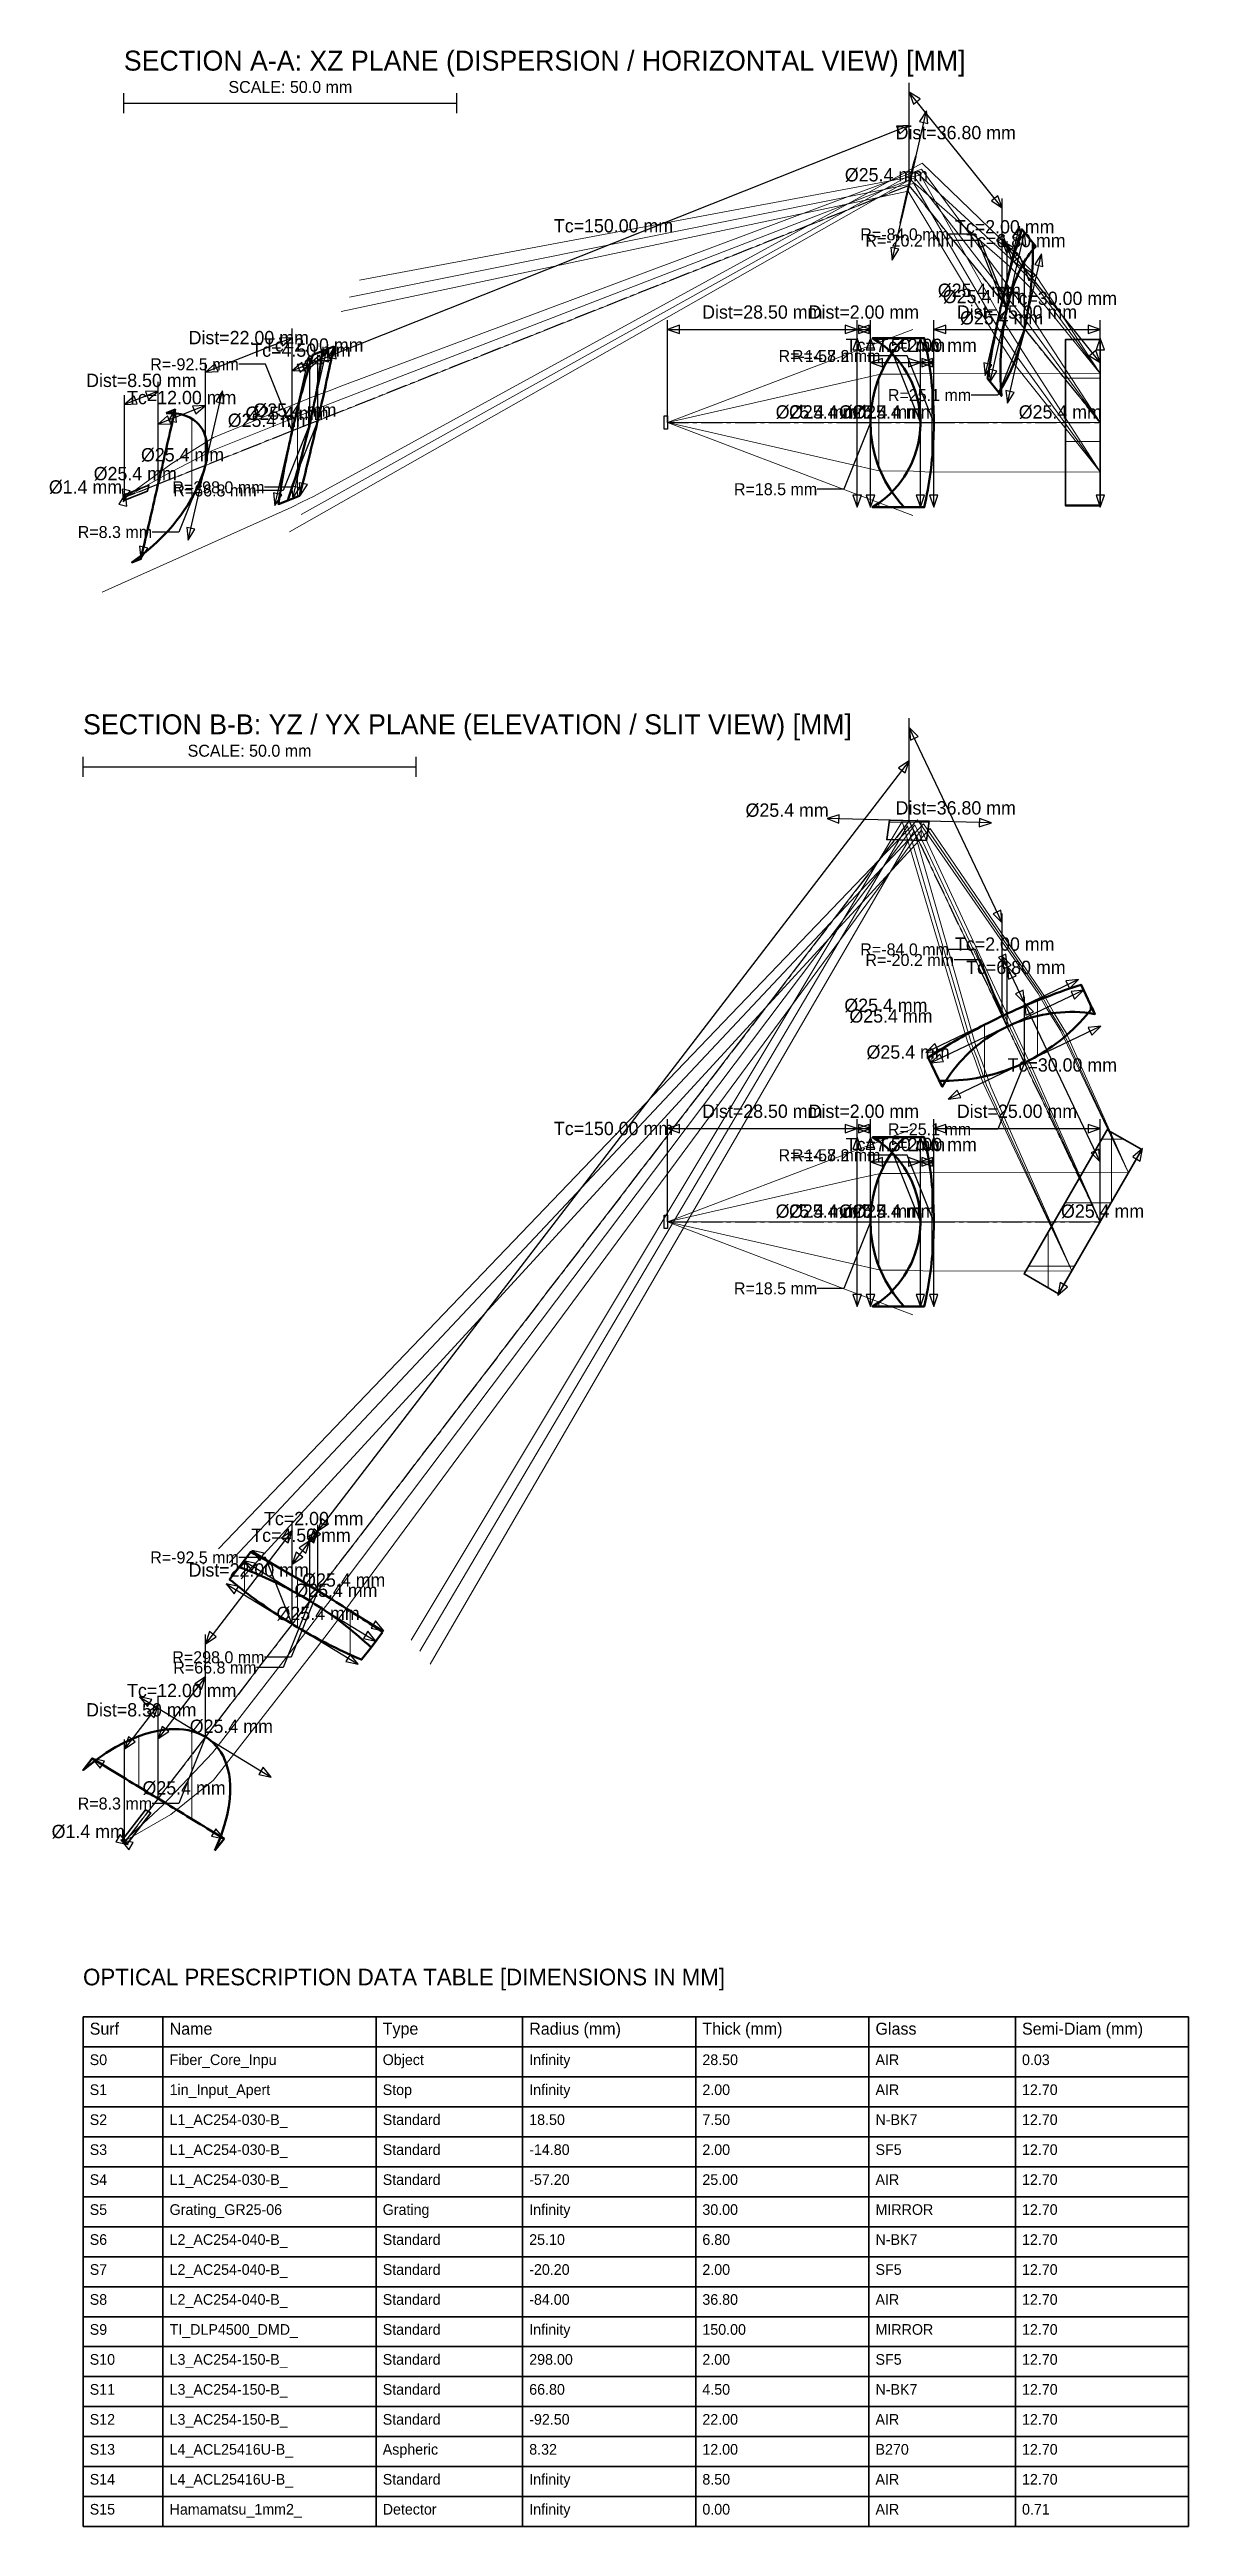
# Model space of a CAD drawing. Header units: metres. Extents: x -93 to 78, y -256 to 116.
import ezdxf
from ezdxf.enums import TextEntityAlignment as Align

# ---------------------------------------------------------------- set-up
doc = ezdxf.new("R2010")
doc.units = ezdxf.units.M
doc.linetypes.add('CENTER', pattern=[5.08, 3.175, -0.635, 0.635, -0.635])
for name, color, linetype, lineweight in [('ANNOTATIONS', 3, 'CONTINUOUS', 25), ('DIMENSIONS_LINEAR', 4, 'CONTINUOUS', 25), ('DIMENSIONS_RADIAL', 6, 'CONTINUOUS', 25), ('OPTICAL_AXIS', 1, 'CENTER', 25), ('OPTICS_COMPONENTS', 2, 'CONTINUOUS', 35), ('OPTICS_HATCH', 8, 'CONTINUOUS', 13), ('OPTICS_LENSES', 7, 'CONTINUOUS', 50), ('RAYS_785NM', 1, 'CONTINUOUS', 18), ('RAYS_850NM', 3, 'CONTINUOUS', 18), ('RAYS_900NM', 5, 'CONTINUOUS', 18), ('TITLE_BLOCK', 7, 'CONTINUOUS', 35)]:
    doc.layers.add(name, color=color, linetype=linetype, lineweight=lineweight)
doc.styles.add('OpenSansCondensed-Light', font='OpenSansCondensed-Light.ttf')
doc.dimstyles.new('EZDXF', dxfattribs={"dimtxt": 0.25, "dimasz": 0.175, "dimexe": 0.375, "dimexo": 0.125, "dimgap": 0.1, "dimtad": 1, "dimlfac": 100, "dimzin": 12, "dimdsep": 46, "dimtxsty": 'OpenSansCondensed-Light', "dimblk": 'ARCHTICK', "dimcen": 2.5, "dimazin": 3, "dimtfac": 0.5, "dimtmove": 2, "dimatfit": 3})

msp = doc.modelspace()

# ---------------------------------------------------------------- texts
at = {"layer": 'ANNOTATIONS'}
for s, p in [('SECTION A-A: XZ PLANE (DISPERSION / HORIZONTAL VIEW) [MM]', (-81.62, 111.95)), ('SECTION B-B: YZ / YX PLANE (ELEVATION / SLIT VIEW) [MM]', (-87.75, 12.29))]:
    msp.add_text(s, height=3, dxfattribs=at).set_placement(p, align=Align.BOTTOM_LEFT)
for p in [(-56.62, 108.95), (-62.75, 9.29)]:
    msp.add_text('SCALE: 50.0 mm', height=1.8, dxfattribs=at).set_placement(p, align=Align.BOTTOM_CENTER)
at = {"layer": 'DIMENSIONS_LINEAR'}
for s, p in [('Dist=36.80 mm', (43.3, 101.94)), ('%%c25.4 mm', (32.89, 95.61)), ('Tc=150.00 mm', (-8.09, 87.95)), ('Tc=2.00 mm', (50.66, 87.8)), ('Tc=6.80 mm', (52.33, 85.73)), ('%%c25.4 mm', (46.85, 78.27)), ('%%c25.4 mm', (47.61, 77.33)), ('Tc=30.00 mm', (59.31, 77.06)), ('Dist=28.50 mm', (14.25, 75)), ('Dist=2.00 mm', (29.5, 75)), ('Dist=25.00 mm', (52.5, 75)), ('%%c25.4 mm', (50.19, 74.13)), ('Dist=22.00 mm', (-62.87, 71.16)), ('Tc=4.50 mm', (-55.02, 69.28)), ('Tc=2.00 mm', (-53.1, 70.05)), ('Tc=7.50 mm', (34.25, 70)), ('Tc=2.00 mm', (39, 70)), ('Dist=8.50 mm', (-79, 64.74)), ('Tc=12.00 mm', (-72.93, 62.16)), ('%%c25.4 mm', (-59.78, 58.75)), ('%%c25.4 mm', (-57.12, 59.81)), ('%%c25.4 mm', (-55.93, 60.28)), ('%%c25.4 mm', (22.5, 60)), ('%%c25.4 mm', (24.5, 60)), ('%%c25.4 mm', (32, 60)), ('%%c25.4 mm', (34, 60)), ('%%c25.4 mm', (59, 60)), ('%%c25.4 mm', (-72.81, 53.57)), ('%%c25.4 mm', (-79.91, 50.74)), ('%%c1.4 mm', (-87.38, 48.74)), ('%%c25.4 mm', (17.98, 0.21)), ('Dist=36.80 mm', (43.3, 0.55)), ('Tc=2.00 mm', (50.66, -19.9)), ('Tc=6.80 mm', (52.33, -23.4)), ('%%c25.4 mm', (32.81, -29.1)), ('%%c25.4 mm', (33.57, -30.69)), ('%%c25.4 mm', (36.15, -36.11)), ('Tc=30.00 mm', (59.31, -38.05)), ('Dist=28.50 mm', (14.25, -45)), ('Dist=2.00 mm', (29.5, -45)), ('Dist=25.00 mm', (52.5, -45)), ('Tc=150.00 mm', (-8.09, -47.59)), ('Tc=7.50 mm', (34.25, -50)), ('Tc=2.00 mm', (39, -50)), ('%%c25.4 mm', (22.5, -60)), ('%%c25.4 mm', (24.5, -60)), ('%%c25.4 mm', (32, -60)), ('%%c25.4 mm', (34, -60)), ('%%c25.4 mm', (65.35, -60)), ('Tc=2.00 mm', (-53.1, -106.16)), ('Tc=4.50 mm', (-55.02, -108.67)), ('Dist=22.00 mm', (-62.87, -113.88)), ('%%c25.4 mm', (-49.78, -116.93)), ('%%c25.4 mm', (-48.6, -115.39)), ('%%c25.4 mm', (-52.45, -120.4)), ('Tc=12.00 mm', (-72.93, -131.98)), ('Dist=8.50 mm', (-79, -134.88)), ('%%c25.4 mm', (-65.48, -137.35)), ('%%c25.4 mm', (-72.58, -146.6)), ('%%c1.4 mm', (-86.97, -153.15))]:
    msp.add_text(s, height=2, dxfattribs=at).set_placement(p, align=Align.BOTTOM_CENTER)
at = {"layer": 'DIMENSIONS_RADIAL'}
for s, p in [('R=-84.0 mm', (42.28, 88.27)), ('R=-20.2 mm', (43.04, 87.33)), ('R=-14.8 mm', (30, 70)), ('R=-57.2 mm', (32, 70)), ('R=-92.5 mm', (-64.35, 68.75)), ('R=25.1 mm', (45.62, 64.13)), ('R=298.0 mm', (-60.5, 50.28)), ('R=66.8 mm', (-61.69, 49.81)), ('R=18.5 mm', (22.5, 50)), ('R=8.3 mm', (-77.38, 43.57)), ('R=-84.0 mm', (42.28, -19.1)), ('R=-20.2 mm', (43.04, -20.69)), ('R=25.1 mm', (45.62, -46.11)), ('R=-14.8 mm', (30, -50)), ('R=-57.2 mm', (32, -50)), ('R=18.5 mm', (22.5, -70)), ('R=-92.5 mm', (-64.35, -110.4)), ('R=298.0 mm', (-60.5, -125.39)), ('R=66.8 mm', (-61.69, -126.93)), ('R=8.3 mm', (-77.38, -147.35))]:
    msp.add_text(s, height=1.8, dxfattribs=at).set_placement(p, align=Align.MIDDLE_RIGHT)
at = {"layer": 'TITLE_BLOCK'}
for s, height, p in [('OPTICAL PRESCRIPTION DATA TABLE [DIMENSIONS IN MM]', 2.5, (-87.75, -175.4)), ('Surf', 1.8, (-86.75, -182.6)), ('Name', 1.8, (-74.75, -182.6)), ('Type', 1.8, (-42.75, -182.6)), ('Radius (mm)', 1.8, (-20.75, -182.6)), ('Thick (mm)', 1.8, (5.25, -182.6)), ('Glass', 1.8, (31.25, -182.6)), ('Semi-Diam (mm)', 1.8, (53.25, -182.6)), ('S0', 1.6, (-86.75, -187.1)), ('Fiber_Core_Inpu', 1.6, (-74.75, -187.1)), ('Object', 1.6, (-42.75, -187.1)), ('Infinity', 1.6, (-20.75, -187.1)), ('28.50', 1.6, (5.25, -187.1)), ('AIR', 1.6, (31.25, -187.1)), ('0.03', 1.6, (53.25, -187.1)), ('S1', 1.6, (-86.75, -191.6)), ('1in_Input_Apert', 1.6, (-74.75, -191.6)), ('Stop', 1.6, (-42.75, -191.6)), ('Infinity', 1.6, (-20.75, -191.6)), ('2.00', 1.6, (5.25, -191.6)), ('AIR', 1.6, (31.25, -191.6)), ('12.70', 1.6, (53.25, -191.6)), ('S2', 1.6, (-86.75, -196.1)), ('L1_AC254-030-B_', 1.6, (-74.75, -196.1)), ('Standard', 1.6, (-42.75, -196.1)), ('18.50', 1.6, (-20.75, -196.1)), ('7.50', 1.6, (5.25, -196.1)), ('N-BK7', 1.6, (31.25, -196.1)), ('12.70', 1.6, (53.25, -196.1)), ('S3', 1.6, (-86.75, -200.6)), ('L1_AC254-030-B_', 1.6, (-74.75, -200.6)), ('Standard', 1.6, (-42.75, -200.6)), ('-14.80', 1.6, (-20.75, -200.6)), ('2.00', 1.6, (5.25, -200.6)), ('SF5', 1.6, (31.25, -200.6)), ('12.70', 1.6, (53.25, -200.6)), ('S4', 1.6, (-86.75, -205.1)), ('L1_AC254-030-B_', 1.6, (-74.75, -205.1)), ('Standard', 1.6, (-42.75, -205.1)), ('-57.20', 1.6, (-20.75, -205.1)), ('25.00', 1.6, (5.25, -205.1)), ('AIR', 1.6, (31.25, -205.1)), ('12.70', 1.6, (53.25, -205.1)), ('S5', 1.6, (-86.75, -209.6)), ('Grating_GR25-06', 1.6, (-74.75, -209.6)), ('Grating', 1.6, (-42.75, -209.6)), ('Infinity', 1.6, (-20.75, -209.6)), ('30.00', 1.6, (5.25, -209.6)), ('MIRROR', 1.6, (31.25, -209.6)), ('12.70', 1.6, (53.25, -209.6)), ('Standard', 1.6, (-42.75, -214.1)), ('S6', 1.6, (-86.75, -214.1)), ('L2_AC254-040-B_', 1.6, (-74.75, -214.1)), ('25.10', 1.6, (-20.75, -214.1)), ('6.80', 1.6, (5.25, -214.1)), ('N-BK7', 1.6, (31.25, -214.1)), ('12.70', 1.6, (53.25, -214.1)), ('S7', 1.6, (-86.75, -218.6)), ('L2_AC254-040-B_', 1.6, (-74.75, -218.6)), ('Standard', 1.6, (-42.75, -218.6)), ('-20.20', 1.6, (-20.75, -218.6)), ('2.00', 1.6, (5.25, -218.6)), ('SF5', 1.6, (31.25, -218.6)), ('12.70', 1.6, (53.25, -218.6)), ('S8', 1.6, (-86.75, -223.1)), ('L2_AC254-040-B_', 1.6, (-74.75, -223.1)), ('Standard', 1.6, (-42.75, -223.1)), ('-84.00', 1.6, (-20.75, -223.1)), ('36.80', 1.6, (5.25, -223.1)), ('AIR', 1.6, (31.25, -223.1)), ('12.70', 1.6, (53.25, -223.1)), ('S9', 1.6, (-86.75, -227.6)), ('TI_DLP4500_DMD_', 1.6, (-74.75, -227.6)), ('Standard', 1.6, (-42.75, -227.6)), ('Infinity', 1.6, (-20.75, -227.6)), ('150.00', 1.6, (5.25, -227.6)), ('MIRROR', 1.6, (31.25, -227.6)), ('12.70', 1.6, (53.25, -227.6)), ('S10', 1.6, (-86.75, -232.1)), ('L3_AC254-150-B_', 1.6, (-74.75, -232.1)), ('Standard', 1.6, (-42.75, -232.1)), ('298.00', 1.6, (-20.75, -232.1)), ('2.00', 1.6, (5.25, -232.1)), ('SF5', 1.6, (31.25, -232.1)), ('12.70', 1.6, (53.25, -232.1)), ('S11', 1.6, (-86.75, -236.6)), ('L3_AC254-150-B_', 1.6, (-74.75, -236.6)), ('Standard', 1.6, (-42.75, -236.6)), ('66.80', 1.6, (-20.75, -236.6)), ('4.50', 1.6, (5.25, -236.6)), ('N-BK7', 1.6, (31.25, -236.6)), ('12.70', 1.6, (53.25, -236.6)), ('S12', 1.6, (-86.75, -241.1)), ('L3_AC254-150-B_', 1.6, (-74.75, -241.1)), ('Standard', 1.6, (-42.75, -241.1)), ('-92.50', 1.6, (-20.75, -241.1)), ('22.00', 1.6, (5.25, -241.1)), ('AIR', 1.6, (31.25, -241.1)), ('12.70', 1.6, (53.25, -241.1)), ('S13', 1.6, (-86.75, -245.6)), ('L4_ACL25416U-B_', 1.6, (-74.75, -245.6)), ('Aspheric', 1.6, (-42.75, -245.6)), ('8.32', 1.6, (-20.75, -245.6)), ('12.00', 1.6, (5.25, -245.6)), ('B270', 1.6, (31.25, -245.6)), ('12.70', 1.6, (53.25, -245.6)), ('S14', 1.6, (-86.75, -250.1)), ('L4_ACL25416U-B_', 1.6, (-74.75, -250.1)), ('Standard', 1.6, (-42.75, -250.1)), ('Infinity', 1.6, (-20.75, -250.1)), ('8.50', 1.6, (5.25, -250.1)), ('AIR', 1.6, (31.25, -250.1)), ('12.70', 1.6, (53.25, -250.1)), ('S15', 1.6, (-86.75, -254.6)), ('Hamamatsu_1mm2_', 1.6, (-74.75, -254.6)), ('Detector', 1.6, (-42.75, -254.6)), ('Infinity', 1.6, (-20.75, -254.6)), ('0.00', 1.6, (5.25, -254.6)), ('AIR', 1.6, (31.25, -254.6)), ('0.71', 1.6, (53.25, -254.6))]:
    msp.add_text(s, height=height, dxfattribs=at).set_placement(p, align=Align.BOTTOM_LEFT)

# ---------------------------------------------------------------- blocks, each defined once
blk = doc.blocks.new('_ARCHTICK')
at = {"color": 0, "linetype": 'BYBLOCK', "const_width": 0.15}
blk.add_lwpolyline([(-0.5, -0.5), (0.5, 0.5)], dxfattribs=at)

# ---------------------------------------------------------------- hatches: boundary and pattern name
at = {"layer": 'OPTICS_HATCH'}
h = msp.add_hatch(dxfattribs=at)
h.set_pattern_fill('ANSI37', scale=3, angle=45)
h.paths.add_polyline_path([(37.32, 99.95), (35.32, 91.26), (34.93, 89.96), (36.92, 98.65)])
h = msp.add_hatch(dxfattribs=at)
h.set_pattern_fill('ANSI31', scale=2.5, angle=45)
h.paths.add_polyline_path([(55.32, 86.42), (54.99, 86.08), (54.68, 85.73), (54.39, 85.35), (54.11, 84.96), (53.84, 84.56), (53.58, 84.14), (53.34, 83.71), (53.1, 83.26), (52.88, 82.8), (52.66, 82.33), (52.45, 81.85), (52.26, 81.36), (52.07, 80.86), (51.89, 80.34), (51.71, 79.82), (51.55, 79.28), (51.39, 78.74), (51.25, 78.18), (51.11, 77.62), (50.97, 77.04), (50.85, 76.46), (50.73, 75.87), (50.63, 75.26), (50.53, 74.65), (50.43, 74.02), (50.35, 73.39), (50.28, 72.74), (50.21, 72.09), (50.15, 71.42), (50.11, 70.74), (50.07, 70.05), (50.04, 69.34), (50.02, 68.63), (50.01, 67.9), (50.02, 67.15), (50.04, 66.4), (50.07, 65.62), (50.11, 64.83), (50.17, 64.01), (48.07, 66.62), (48.07, 66.62), (48.17, 67.24), (48.27, 67.85), (48.37, 68.47), (48.47, 69.08), (48.57, 69.69), (48.67, 70.3), (48.78, 70.91), (48.89, 71.51), (49, 72.11), (49.11, 72.71), (49.23, 73.31), (49.34, 73.9), (49.46, 74.49), (49.58, 75.08), (49.71, 75.67), (49.83, 76.25), (49.96, 76.83), (50.08, 77.41), (50.21, 77.99), (50.35, 78.56), (50.48, 79.13), (50.62, 79.7), (50.75, 80.27), (50.89, 80.84), (51.03, 81.4), (51.18, 81.96), (51.32, 82.52), (51.47, 83.07), (51.62, 83.63), (51.77, 84.18), (51.92, 84.72), (52.08, 85.27), (52.24, 85.81), (52.4, 86.35), (52.56, 86.89), (52.72, 87.43), (52.88, 87.96), (53.05, 88.49), (53.22, 89.02), (55.32, 86.42)])
h = msp.add_hatch(dxfattribs=at)
h.set_pattern_fill('ANSI31', scale=2.5, angle=45)
h.paths.add_polyline_path([(54.88, 86.96), (54.89, 86.21), (54.89, 85.47), (54.88, 84.75), (54.86, 84.03), (54.83, 83.33), (54.8, 82.64), (54.75, 81.95), (54.7, 81.28), (54.64, 80.61), (54.58, 79.95), (54.51, 79.3), (54.43, 78.66), (54.34, 78.03), (54.25, 77.41), (54.15, 76.8), (54.04, 76.19), (53.93, 75.59), (53.81, 75), (53.68, 74.42), (53.55, 73.84), (53.41, 73.28), (53.27, 72.72), (53.12, 72.17), (52.96, 71.63), (52.8, 71.09), (52.62, 70.56), (52.45, 70.05), (52.26, 69.54), (52.07, 69.04), (51.87, 68.54), (51.67, 68.06), (51.45, 67.59), (51.23, 67.12), (51.01, 66.67), (50.77, 66.22), (50.52, 65.79), (50.27, 65.37), (50.01, 64.95), (49.74, 64.55), (50.17, 64.01), (50.17, 64.01), (50.11, 64.83), (50.07, 65.62), (50.04, 66.4), (50.02, 67.15), (50.01, 67.9), (50.02, 68.63), (50.04, 69.34), (50.07, 70.05), (50.11, 70.74), (50.15, 71.42), (50.21, 72.09), (50.28, 72.74), (50.35, 73.39), (50.43, 74.02), (50.53, 74.65), (50.63, 75.26), (50.73, 75.87), (50.85, 76.46), (50.97, 77.04), (51.11, 77.62), (51.25, 78.18), (51.39, 78.74), (51.55, 79.28), (51.71, 79.82), (51.89, 80.34), (52.07, 80.86), (52.26, 81.36), (52.45, 81.85), (52.66, 82.33), (52.88, 82.8), (53.1, 83.26), (53.34, 83.71), (53.58, 84.14), (53.84, 84.56), (54.11, 84.96), (54.39, 85.35), (54.68, 85.73), (54.99, 86.08), (55.32, 86.42), (54.88, 86.96)])
h = msp.add_hatch(dxfattribs=at)
h.set_pattern_fill('ANSI31', scale=2.5, angle=45)
h.paths.add_polyline_path([(-51.84, 70.73), (-51.9, 70.18), (-51.96, 69.63), (-52.03, 69.09), (-52.1, 68.54), (-52.17, 67.98), (-52.25, 67.43), (-52.33, 66.88), (-52.42, 66.32), (-52.51, 65.76), (-52.61, 65.2), (-52.7, 64.64), (-52.8, 64.08), (-52.91, 63.51), (-53.02, 62.95), (-53.13, 62.38), (-53.25, 61.81), (-53.37, 61.24), (-53.49, 60.67), (-53.62, 60.1), (-53.75, 59.52), (-53.89, 58.95), (-54.03, 58.37), (-54.17, 57.79), (-54.32, 57.21), (-54.47, 56.63), (-54.63, 56.05), (-54.78, 55.46), (-54.95, 54.87), (-55.11, 54.29), (-55.28, 53.7), (-55.46, 53.11), (-55.63, 52.51), (-55.81, 51.92), (-56, 51.32), (-56.19, 50.73), (-56.38, 50.13), (-56.58, 49.53), (-56.78, 48.93), (-56.98, 48.32), (-58.41, 47.76), (-58.41, 47.76), (-58.33, 48.31), (-58.24, 48.86), (-58.16, 49.42), (-58.07, 49.98), (-57.98, 50.54), (-57.89, 51.09), (-57.79, 51.65), (-57.69, 52.22), (-57.59, 52.78), (-57.48, 53.34), (-57.38, 53.91), (-57.27, 54.47), (-57.15, 55.04), (-57.04, 55.61), (-56.92, 56.18), (-56.8, 56.75), (-56.67, 57.32), (-56.55, 57.89), (-56.42, 58.46), (-56.29, 59.04), (-56.15, 59.61), (-56.01, 60.19), (-55.87, 60.77), (-55.73, 61.35), (-55.59, 61.93), (-55.44, 62.51), (-55.29, 63.09), (-55.13, 63.67), (-54.98, 64.26), (-54.82, 64.84), (-54.66, 65.43), (-54.49, 66.02), (-54.32, 66.61), (-54.15, 67.2), (-53.98, 67.79), (-53.81, 68.38), (-53.63, 68.97), (-53.45, 69.57), (-53.26, 70.16), (-51.84, 70.73)])
h = msp.add_hatch(dxfattribs=at)
h.set_pattern_fill('ANSI31', scale=2.5, angle=45)
h.paths.add_polyline_path([(-50.09, 71.42), (-50.21, 70.85), (-50.32, 70.29), (-50.44, 69.72), (-50.56, 69.15), (-50.68, 68.58), (-50.8, 68.01), (-50.92, 67.44), (-51.04, 66.87), (-51.17, 66.3), (-51.29, 65.73), (-51.41, 65.15), (-51.54, 64.58), (-51.66, 64.01), (-51.79, 63.44), (-51.92, 62.86), (-52.05, 62.29), (-52.18, 61.72), (-52.31, 61.14), (-52.44, 60.57), (-52.57, 60), (-52.7, 59.42), (-52.84, 58.85), (-52.97, 58.27), (-53.11, 57.69), (-53.24, 57.12), (-53.38, 56.54), (-53.52, 55.96), (-53.66, 55.39), (-53.8, 54.81), (-53.94, 54.23), (-54.08, 53.65), (-54.22, 53.07), (-54.36, 52.5), (-54.51, 51.92), (-54.65, 51.34), (-54.8, 50.76), (-54.94, 50.18), (-55.09, 49.6), (-55.24, 49.02), (-56.98, 48.32), (-56.98, 48.32), (-56.78, 48.93), (-56.58, 49.53), (-56.38, 50.13), (-56.19, 50.73), (-56, 51.32), (-55.81, 51.92), (-55.63, 52.51), (-55.46, 53.11), (-55.28, 53.7), (-55.11, 54.29), (-54.95, 54.87), (-54.78, 55.46), (-54.63, 56.05), (-54.47, 56.63), (-54.32, 57.21), (-54.17, 57.79), (-54.03, 58.37), (-53.89, 58.95), (-53.75, 59.52), (-53.62, 60.1), (-53.49, 60.67), (-53.37, 61.24), (-53.25, 61.81), (-53.13, 62.38), (-53.02, 62.95), (-52.91, 63.51), (-52.8, 64.08), (-52.7, 64.64), (-52.61, 65.2), (-52.51, 65.76), (-52.42, 66.32), (-52.33, 66.88), (-52.25, 67.43), (-52.17, 67.98), (-52.1, 68.54), (-52.03, 69.09), (-51.96, 69.63), (-51.9, 70.18), (-51.84, 70.73), (-50.09, 71.42)])
h = msp.add_hatch(dxfattribs=at)
h.set_pattern_fill('ANSI31', scale=2.5, angle=45)
h.paths.add_polyline_path([(35.55, 72.7), (34.96, 72.05), (34.43, 71.4), (33.94, 70.75), (33.5, 70.09), (33.09, 69.44), (32.72, 68.79), (32.39, 68.14), (32.08, 67.49), (31.81, 66.84), (31.57, 66.19), (31.35, 65.54), (31.16, 64.88), (30.99, 64.23), (30.85, 63.58), (30.73, 62.93), (30.64, 62.28), (30.57, 61.63), (30.53, 60.98), (30.5, 60.33), (30.5, 59.67), (30.53, 59.02), (30.57, 58.37), (30.64, 57.72), (30.73, 57.07), (30.85, 56.42), (30.99, 55.77), (31.16, 55.12), (31.35, 54.46), (31.57, 53.81), (31.81, 53.16), (32.08, 52.51), (32.39, 51.86), (32.72, 51.21), (33.09, 50.56), (33.5, 49.91), (33.94, 49.25), (34.43, 48.6), (34.96, 47.95), (35.55, 47.3), (30.8, 47.3), (30.8, 47.3), (31.79, 47.95), (32.64, 48.6), (33.38, 49.25), (34.02, 49.91), (34.6, 50.56), (35.11, 51.21), (35.56, 51.86), (35.96, 52.51), (36.33, 53.16), (36.64, 53.81), (36.93, 54.46), (37.17, 55.12), (37.38, 55.77), (37.56, 56.42), (37.71, 57.07), (37.82, 57.72), (37.91, 58.37), (37.97, 59.02), (38, 59.67), (38, 60.33), (37.97, 60.98), (37.91, 61.63), (37.82, 62.28), (37.71, 62.93), (37.56, 63.58), (37.38, 64.23), (37.17, 64.88), (36.93, 65.54), (36.64, 66.19), (36.33, 66.84), (35.96, 67.49), (35.56, 68.14), (35.11, 68.79), (34.6, 69.44), (34.02, 70.09), (33.38, 70.75), (32.64, 71.4), (31.79, 72.05), (30.8, 72.7), (35.55, 72.7)])
h = msp.add_hatch(dxfattribs=at)
h.set_pattern_fill('ANSI31', scale=2.5, angle=45)
h.paths.add_polyline_path([(30.8, 72.7), (31.79, 72.05), (32.64, 71.4), (33.38, 70.75), (34.02, 70.09), (34.6, 69.44), (35.11, 68.79), (35.56, 68.14), (35.96, 67.49), (36.33, 66.84), (36.64, 66.19), (36.93, 65.54), (37.17, 64.88), (37.38, 64.23), (37.56, 63.58), (37.71, 62.93), (37.82, 62.28), (37.91, 61.63), (37.97, 60.98), (38, 60.33), (38, 59.67), (37.97, 59.02), (37.91, 58.37), (37.82, 57.72), (37.71, 57.07), (37.56, 56.42), (37.38, 55.77), (37.17, 55.12), (36.93, 54.46), (36.64, 53.81), (36.33, 53.16), (35.96, 52.51), (35.56, 51.86), (35.11, 51.21), (34.6, 50.56), (34.02, 49.91), (33.38, 49.25), (32.64, 48.6), (31.79, 47.95), (30.8, 47.3), (38.57, 47.3), (38.57, 47.3), (38.72, 47.95), (38.85, 48.6), (38.98, 49.25), (39.1, 49.91), (39.22, 50.56), (39.32, 51.21), (39.42, 51.86), (39.51, 52.51), (39.59, 53.16), (39.66, 53.81), (39.73, 54.46), (39.79, 55.12), (39.84, 55.77), (39.89, 56.42), (39.92, 57.07), (39.95, 57.72), (39.98, 58.37), (39.99, 59.02), (40, 59.67), (40, 60.33), (39.99, 60.98), (39.98, 61.63), (39.95, 62.28), (39.92, 62.93), (39.89, 63.58), (39.84, 64.23), (39.79, 64.88), (39.73, 65.54), (39.66, 66.19), (39.59, 66.84), (39.51, 67.49), (39.42, 68.14), (39.32, 68.79), (39.22, 69.44), (39.1, 70.09), (38.98, 70.75), (38.85, 71.4), (38.72, 72.05), (38.57, 72.7), (30.8, 72.7)])
h = msp.add_hatch(dxfattribs=at)
h.set_pattern_fill('ANSI37', scale=3, angle=45)
h.paths.add_polyline_path([(65, 72.5), (65, 47.5), (59.8, 47.5), (59.8, 72.5)])
h = msp.add_hatch(dxfattribs=at)
h.set_pattern_fill('ANSI31', scale=2.5, angle=45)
h.paths.add_polyline_path([(-75.28, 61.41), (-74.01, 61.39), (-73.07, 61.24), (-72.31, 61.02), (-71.69, 60.75), (-71.17, 60.43), (-70.73, 60.08), (-70.35, 59.71), (-70.04, 59.31), (-69.78, 58.89), (-69.57, 58.46), (-69.4, 58), (-69.27, 57.53), (-69.18, 57.04), (-69.12, 56.55), (-69.1, 56.03), (-69.11, 55.51), (-69.15, 54.97), (-69.22, 54.42), (-69.32, 53.86), (-69.45, 53.28), (-69.61, 52.7), (-69.81, 52.1), (-70.03, 51.49), (-70.28, 50.86), (-70.57, 50.23), (-70.89, 49.58), (-71.25, 48.91), (-71.64, 48.23), (-72.08, 47.54), (-72.55, 46.83), (-73.08, 46.1), (-73.65, 45.35), (-74.29, 44.57), (-74.99, 43.77), (-75.78, 42.94), (-76.66, 42.06), (-77.68, 41.13), (-78.89, 40.13), (-80.42, 39), (-79.06, 39.54), (-79.06, 39.54), (-78.93, 40.12), (-78.8, 40.69), (-78.66, 41.27), (-78.53, 41.84), (-78.4, 42.41), (-78.27, 42.99), (-78.14, 43.56), (-78, 44.14), (-77.87, 44.71), (-77.74, 45.29), (-77.61, 45.86), (-77.48, 46.44), (-77.34, 47.01), (-77.21, 47.59), (-77.08, 48.16), (-76.95, 48.73), (-76.82, 49.31), (-76.68, 49.88), (-76.55, 50.46), (-76.42, 51.03), (-76.29, 51.61), (-76.16, 52.18), (-76.02, 52.76), (-75.89, 53.33), (-75.76, 53.9), (-75.63, 54.48), (-75.5, 55.05), (-75.36, 55.63), (-75.23, 56.2), (-75.1, 56.78), (-74.97, 57.35), (-74.84, 57.93), (-74.71, 58.5), (-74.57, 59.08), (-74.44, 59.65), (-74.31, 60.22), (-74.18, 60.8), (-74.05, 61.37), (-73.91, 61.95), (-75.28, 61.41)])
h = msp.add_hatch(dxfattribs=at)
h.set_pattern_fill('ANSI37', scale=3, angle=45)
h.paths.add_polyline_path([(33.33, 0.29), (39.31, 0.13), (38.92, -2.77), (32.93, -2.61)])
h = msp.add_hatch(dxfattribs=at)
h.set_pattern_fill('ANSI31', scale=2.5, angle=45)
h.paths.add_polyline_path([(41.28, -39.73), (41.67, -39.05), (42.09, -38.4), (42.51, -37.78), (42.95, -37.19), (43.4, -36.62), (43.87, -36.08), (44.34, -35.56), (44.82, -35.06), (45.32, -34.58), (45.82, -34.13), (46.33, -33.69), (46.86, -33.27), (47.39, -32.87), (47.93, -32.49), (48.47, -32.12), (49.03, -31.78), (49.59, -31.45), (50.17, -31.13), (50.75, -30.84), (51.33, -30.56), (51.93, -30.29), (52.53, -30.05), (53.15, -29.82), (53.77, -29.6), (54.39, -29.41), (55.03, -29.23), (55.68, -29.07), (56.33, -28.93), (56.99, -28.81), (57.67, -28.7), (58.35, -28.62), (59.04, -28.56), (59.74, -28.52), (60.45, -28.5), (61.18, -28.5), (61.91, -28.54), (62.66, -28.6), (63.43, -28.69), (64.21, -28.81), (62.11, -24.41), (62.11, -24.41), (61.49, -24.61), (60.86, -24.82), (60.24, -25.03), (59.62, -25.24), (59.01, -25.46), (58.39, -25.69), (57.78, -25.91), (57.17, -26.15), (56.56, -26.38), (55.95, -26.62), (55.35, -26.86), (54.74, -27.11), (54.14, -27.36), (53.54, -27.62), (52.95, -27.88), (52.35, -28.14), (51.76, -28.41), (51.16, -28.68), (50.57, -28.96), (49.99, -29.24), (49.4, -29.52), (48.82, -29.81), (48.23, -30.11), (47.65, -30.4), (47.08, -30.7), (46.5, -31.01), (45.92, -31.31), (45.35, -31.63), (44.78, -31.94), (44.21, -32.26), (43.65, -32.59), (43.08, -32.92), (42.52, -33.25), (41.96, -33.59), (41.4, -33.93), (40.84, -34.27), (40.29, -34.62), (39.73, -34.97), (39.18, -35.33), (41.28, -39.73)])
h = msp.add_hatch(dxfattribs=at)
h.set_pattern_fill('ANSI31', scale=2.5, angle=45)
h.paths.add_polyline_path([(40.84, -38.82), (41.57, -38.84), (42.29, -38.83), (43, -38.81), (43.7, -38.76), (44.39, -38.7), (45.08, -38.62), (45.75, -38.53), (46.42, -38.42), (47.08, -38.29), (47.74, -38.15), (48.39, -38), (49.03, -37.83), (49.66, -37.64), (50.29, -37.44), (50.91, -37.23), (51.52, -37.01), (52.13, -36.77), (52.73, -36.51), (53.32, -36.25), (53.91, -35.97), (54.49, -35.67), (55.07, -35.37), (55.64, -35.05), (56.2, -34.71), (56.75, -34.36), (57.3, -34), (57.85, -33.63), (58.38, -33.24), (58.91, -32.83), (59.43, -32.41), (59.95, -31.98), (60.45, -31.53), (60.95, -31.06), (61.44, -30.58), (61.93, -30.08), (62.4, -29.56), (62.87, -29.03), (63.33, -28.47), (63.78, -27.9), (64.21, -28.81), (64.21, -28.81), (63.43, -28.69), (62.66, -28.6), (61.91, -28.54), (61.18, -28.5), (60.45, -28.5), (59.74, -28.52), (59.04, -28.56), (58.35, -28.62), (57.67, -28.7), (56.99, -28.81), (56.33, -28.93), (55.68, -29.07), (55.03, -29.23), (54.39, -29.41), (53.77, -29.6), (53.15, -29.82), (52.53, -30.05), (51.93, -30.29), (51.33, -30.56), (50.75, -30.84), (50.17, -31.13), (49.59, -31.45), (49.03, -31.78), (48.47, -32.12), (47.93, -32.49), (47.39, -32.87), (46.86, -33.27), (46.33, -33.69), (45.82, -34.13), (45.32, -34.58), (44.82, -35.06), (44.34, -35.56), (43.87, -36.08), (43.4, -36.62), (42.95, -37.19), (42.51, -37.78), (42.09, -38.4), (41.67, -39.05), (41.28, -39.73), (40.84, -38.82)])
h = msp.add_hatch(dxfattribs=at)
h.set_pattern_fill('ANSI31', scale=2.5, angle=45)
h.paths.add_polyline_path([(35.55, -47.3), (34.96, -47.95), (34.43, -48.6), (33.94, -49.25), (33.5, -49.91), (33.09, -50.56), (32.72, -51.21), (32.39, -51.86), (32.08, -52.51), (31.81, -53.16), (31.57, -53.81), (31.35, -54.46), (31.16, -55.12), (30.99, -55.77), (30.85, -56.42), (30.73, -57.07), (30.64, -57.72), (30.57, -58.37), (30.53, -59.02), (30.5, -59.67), (30.5, -60.33), (30.53, -60.98), (30.57, -61.63), (30.64, -62.28), (30.73, -62.93), (30.85, -63.58), (30.99, -64.23), (31.16, -64.88), (31.35, -65.54), (31.57, -66.19), (31.81, -66.84), (32.08, -67.49), (32.39, -68.14), (32.72, -68.79), (33.09, -69.44), (33.5, -70.09), (33.94, -70.75), (34.43, -71.4), (34.96, -72.05), (35.55, -72.7), (30.8, -72.7), (30.8, -72.7), (31.79, -72.05), (32.64, -71.4), (33.38, -70.75), (34.02, -70.09), (34.6, -69.44), (35.11, -68.79), (35.56, -68.14), (35.96, -67.49), (36.33, -66.84), (36.64, -66.19), (36.93, -65.54), (37.17, -64.88), (37.38, -64.23), (37.56, -63.58), (37.71, -62.93), (37.82, -62.28), (37.91, -61.63), (37.97, -60.98), (38, -60.33), (38, -59.67), (37.97, -59.02), (37.91, -58.37), (37.82, -57.72), (37.71, -57.07), (37.56, -56.42), (37.38, -55.77), (37.17, -55.12), (36.93, -54.46), (36.64, -53.81), (36.33, -53.16), (35.96, -52.51), (35.56, -51.86), (35.11, -51.21), (34.6, -50.56), (34.02, -49.91), (33.38, -49.25), (32.64, -48.6), (31.79, -47.95), (30.8, -47.3), (35.55, -47.3)])
h = msp.add_hatch(dxfattribs=at)
h.set_pattern_fill('ANSI31', scale=2.5, angle=45)
h.paths.add_polyline_path([(30.8, -47.3), (31.79, -47.95), (32.64, -48.6), (33.38, -49.25), (34.02, -49.91), (34.6, -50.56), (35.11, -51.21), (35.56, -51.86), (35.96, -52.51), (36.33, -53.16), (36.64, -53.81), (36.93, -54.46), (37.17, -55.12), (37.38, -55.77), (37.56, -56.42), (37.71, -57.07), (37.82, -57.72), (37.91, -58.37), (37.97, -59.02), (38, -59.67), (38, -60.33), (37.97, -60.98), (37.91, -61.63), (37.82, -62.28), (37.71, -62.93), (37.56, -63.58), (37.38, -64.23), (37.17, -64.88), (36.93, -65.54), (36.64, -66.19), (36.33, -66.84), (35.96, -67.49), (35.56, -68.14), (35.11, -68.79), (34.6, -69.44), (34.02, -70.09), (33.38, -70.75), (32.64, -71.4), (31.79, -72.05), (30.8, -72.7), (38.57, -72.7), (38.57, -72.7), (38.72, -72.05), (38.85, -71.4), (38.98, -70.75), (39.1, -70.09), (39.22, -69.44), (39.32, -68.79), (39.42, -68.14), (39.51, -67.49), (39.59, -66.84), (39.66, -66.19), (39.73, -65.54), (39.79, -64.88), (39.84, -64.23), (39.89, -63.58), (39.92, -62.93), (39.95, -62.28), (39.98, -61.63), (39.99, -60.98), (40, -60.33), (40, -59.67), (39.99, -59.02), (39.98, -58.37), (39.95, -57.72), (39.92, -57.07), (39.89, -56.42), (39.84, -55.77), (39.79, -55.12), (39.73, -54.46), (39.66, -53.81), (39.59, -53.16), (39.51, -52.51), (39.42, -51.86), (39.32, -51.21), (39.22, -50.56), (39.1, -49.91), (38.98, -49.25), (38.85, -48.6), (38.72, -47.95), (38.57, -47.3), (30.8, -47.3)])
h = msp.add_hatch(dxfattribs=at)
h.set_pattern_fill('ANSI37', scale=3, angle=45)
h.paths.add_polyline_path([(71.25, -49.17), (58.75, -70.83), (53.55, -67.83), (66.05, -46.17)])
h = msp.add_hatch(dxfattribs=at)
h.set_pattern_fill('ANSI31', scale=2.5, angle=45)
h.paths.add_polyline_path([(-42.76, -121.63), (-43.25, -121.3), (-43.74, -120.97), (-44.24, -120.64), (-44.73, -120.31), (-45.23, -119.99), (-45.72, -119.66), (-46.22, -119.34), (-46.72, -119.02), (-47.22, -118.7), (-47.72, -118.38), (-48.22, -118.06), (-48.72, -117.74), (-49.22, -117.42), (-49.72, -117.11), (-50.23, -116.79), (-50.73, -116.48), (-51.24, -116.17), (-51.74, -115.85), (-52.25, -115.54), (-52.76, -115.24), (-53.27, -114.93), (-53.78, -114.62), (-54.29, -114.31), (-54.8, -114.01), (-55.31, -113.71), (-55.82, -113.4), (-56.34, -113.1), (-56.85, -112.8), (-57.37, -112.5), (-57.88, -112.2), (-58.4, -111.91), (-58.92, -111.61), (-59.44, -111.32), (-59.96, -111.02), (-60.48, -110.73), (-61, -110.44), (-61.52, -110.15), (-62.05, -109.86), (-62.57, -109.57), (-64.32, -111.84), (-64.32, -111.84), (-63.73, -112.06), (-63.16, -112.28), (-62.59, -112.5), (-62.02, -112.73), (-61.45, -112.97), (-60.89, -113.21), (-60.33, -113.45), (-59.78, -113.7), (-59.23, -113.96), (-58.68, -114.22), (-58.14, -114.48), (-57.6, -114.75), (-57.07, -115.03), (-56.54, -115.31), (-56.01, -115.59), (-55.49, -115.88), (-54.97, -116.17), (-54.45, -116.47), (-53.94, -116.78), (-53.43, -117.09), (-52.93, -117.4), (-52.43, -117.72), (-51.93, -118.04), (-51.44, -118.37), (-50.95, -118.71), (-50.47, -119.04), (-49.98, -119.39), (-49.51, -119.74), (-49.03, -120.09), (-48.56, -120.45), (-48.1, -120.81), (-47.63, -121.18), (-47.18, -121.55), (-46.72, -121.93), (-46.27, -122.31), (-45.82, -122.7), (-45.38, -123.1), (-44.94, -123.49), (-44.5, -123.9), (-42.76, -121.63)])
h = msp.add_hatch(dxfattribs=at)
h.set_pattern_fill('ANSI31', scale=2.5, angle=45)
h.paths.add_polyline_path([(-44.5, -123.9), (-44.94, -123.49), (-45.38, -123.1), (-45.82, -122.7), (-46.27, -122.31), (-46.72, -121.93), (-47.18, -121.55), (-47.63, -121.18), (-48.1, -120.81), (-48.56, -120.45), (-49.03, -120.09), (-49.51, -119.74), (-49.98, -119.39), (-50.47, -119.04), (-50.95, -118.71), (-51.44, -118.37), (-51.93, -118.04), (-52.43, -117.72), (-52.93, -117.4), (-53.43, -117.09), (-53.94, -116.78), (-54.45, -116.47), (-54.97, -116.17), (-55.49, -115.88), (-56.01, -115.59), (-56.54, -115.31), (-57.07, -115.03), (-57.6, -114.75), (-58.14, -114.48), (-58.68, -114.22), (-59.23, -113.96), (-59.78, -113.7), (-60.33, -113.45), (-60.89, -113.21), (-61.45, -112.97), (-62.02, -112.73), (-62.59, -112.5), (-63.16, -112.28), (-63.73, -112.06), (-64.32, -111.84), (-65.74, -113.7), (-65.74, -113.7), (-65.28, -114.07), (-64.83, -114.45), (-64.36, -114.82), (-63.9, -115.18), (-63.43, -115.54), (-62.96, -115.9), (-62.49, -116.26), (-62.01, -116.61), (-61.54, -116.96), (-61.06, -117.3), (-60.57, -117.64), (-60.09, -117.98), (-59.6, -118.32), (-59.11, -118.65), (-58.61, -118.97), (-58.11, -119.3), (-57.61, -119.62), (-57.11, -119.93), (-56.61, -120.24), (-56.1, -120.55), (-55.59, -120.86), (-55.07, -121.16), (-54.56, -121.46), (-54.04, -121.75), (-53.52, -122.05), (-52.99, -122.33), (-52.47, -122.62), (-51.94, -122.9), (-51.4, -123.18), (-50.87, -123.45), (-50.33, -123.72), (-49.79, -123.99), (-49.25, -124.25), (-48.7, -124.51), (-48.15, -124.77), (-47.6, -125.02), (-47.05, -125.27), (-46.49, -125.51), (-45.93, -125.75), (-44.5, -123.9)])
h = msp.add_hatch(dxfattribs=at)
h.set_pattern_fill('ANSI31', scale=2.5, angle=45)
h.paths.add_polyline_path([(-67.94, -154.4), (-67.06, -152.28), (-66.49, -150.56), (-66.11, -149.1), (-65.86, -147.81), (-65.71, -146.65), (-65.65, -145.6), (-65.65, -144.63), (-65.72, -143.74), (-65.83, -142.93), (-66, -142.17), (-66.2, -141.47), (-66.45, -140.82), (-66.73, -140.21), (-67.05, -139.66), (-67.4, -139.15), (-67.79, -138.68), (-68.21, -138.25), (-68.65, -137.86), (-69.13, -137.51), (-69.64, -137.2), (-70.18, -136.93), (-70.75, -136.7), (-71.34, -136.51), (-71.98, -136.36), (-72.64, -136.26), (-73.34, -136.2), (-74.07, -136.18), (-74.84, -136.21), (-75.65, -136.29), (-76.5, -136.43), (-77.4, -136.63), (-78.35, -136.9), (-79.36, -137.25), (-80.44, -137.68), (-81.61, -138.23), (-82.87, -138.9), (-84.26, -139.75), (-85.85, -140.84), (-87.75, -142.34), (-86.39, -140.57), (-86.39, -140.57), (-85.88, -140.88), (-85.38, -141.19), (-84.87, -141.5), (-84.36, -141.81), (-83.85, -142.12), (-83.34, -142.43), (-82.84, -142.74), (-82.33, -143.05), (-81.82, -143.36), (-81.31, -143.66), (-80.8, -143.97), (-80.3, -144.28), (-79.79, -144.59), (-79.28, -144.9), (-78.77, -145.21), (-78.26, -145.52), (-77.76, -145.83), (-77.25, -146.14), (-76.74, -146.45), (-76.23, -146.76), (-75.72, -147.06), (-75.22, -147.37), (-74.71, -147.68), (-74.2, -147.99), (-73.69, -148.3), (-73.18, -148.61), (-72.68, -148.92), (-72.17, -149.23), (-71.66, -149.54), (-71.15, -149.85), (-70.64, -150.16), (-70.14, -150.47), (-69.63, -150.77), (-69.12, -151.08), (-68.61, -151.39), (-68.1, -151.7), (-67.6, -152.01), (-67.09, -152.32), (-66.58, -152.63), (-67.94, -154.4)])

# ---------------------------------------------------------------- linework, layer by layer
at = {"layer": 'ANNOTATIONS'}
for p, q in [((-81.62, 106.45), (-81.62, 109.45)), ((-81.62, 107.95), (-31.62, 107.95)), ((-31.62, 106.45), (-31.62, 109.45)), ((-87.75, 6.79), (-87.75, 9.79)), ((-87.75, 8.29), (-37.75, 8.29)), ((-37.75, 6.79), (-37.75, 9.79))]:
    msp.add_line(p, q, dxfattribs=at)
for points in [[(0, 61), (0, 59), (-0.5, 59), (-0.5, 61)], [(0, -59), (0, -61), (-0.5, -61), (-0.5, -59)]]:
    msp.add_lwpolyline(points, close=True, dxfattribs=at)
at = {"layer": 'DIMENSIONS_LINEAR'}
for p, q in [((36.32, 95.61), (36.32, 111.01)), ((50.28, 92.27), (36.32, 109.61)), ((36.32, 104.61), (-52.5, 69.28)), ((33.75, 84.4), (38.89, 106.81)), ((36.32, 95.61), (36.32, 105.51)), ((50.28, 78.27), (50.28, 93.67)), ((47.71, 67.07), (52.85, 89.48)), ((48.47, 66.13), (53.61, 88.54)), ((50.28, 78.27), (50.28, 88.17)), ((51.04, 86.33), (50.28, 87.27)), ((51.04, 77.33), (51.04, 87.23)), ((51.04, 77.33), (51.04, 87.23)), ((53.62, 83.13), (51.04, 86.33)), ((51.05, 62.93), (56.19, 85.33)), ((53.62, 74.13), (53.62, 84.03)), ((53.62, 74.13), (53.62, 84.03)), ((65, 69), (53.62, 83.13)), ((0, 60), (0, 75.4)), ((28.5, 60), (28.5, 75.4)), ((28.5, 60), (28.5, 75.4)), ((30.5, 60), (30.5, 75.4)), ((40, 60), (40, 75.4)), ((65, 60), (65, 75.4)), ((-56.35, 72.75), (-69.38, 67.57)), ((-56.35, 58.75), (-56.35, 74.15)), ((-56.26, 48.61), (-51.12, 71.01)), ((-55.08, 49.08), (-49.93, 71.49)), ((0, 74), (28.5, 74)), ((28.5, 74), (30.5, 74)), ((28.5, 47.3), (28.5, 72.7)), ((30.5, 47.3), (30.5, 72.7)), ((38, 47.3), (38, 72.7)), ((40, 74), (65, 74)), ((40, 47.3), (40, 72.7)), ((65, 47.3), (65, 72.7)), ((-69.38, 53.57), (-69.38, 68.97)), ((-58.93, 47.55), (-53.78, 69.95)), ((-53.69, 68.81), (-56.35, 67.75)), ((-56.35, 58.75), (-56.35, 68.65)), ((-53.69, 59.81), (-53.69, 69.71)), ((-53.69, 59.81), (-53.69, 69.71)), ((-52.5, 69.28), (-53.69, 68.81)), ((-52.5, 60.28), (-52.5, 70.18)), ((-52.5, 60.28), (-52.5, 70.18)), ((30.5, 60), (30.5, 69.9)), ((30.5, 69), (38, 69)), ((38, 60), (38, 69.9)), ((38, 60), (38, 69.9)), ((38, 69), (40, 69)), ((40, 60), (40, 69.9)), ((65, 60), (65, 69.9)), ((-76.49, 64.74), (-81.52, 62.74)), ((-81.52, 48.74), (-81.52, 64.14)), ((-76.49, 50.74), (-76.49, 66.14)), ((-71.95, 42.37), (-66.81, 64.77)), ((-69.38, 53.57), (-69.38, 63.47)), ((-79.06, 39.54), (-73.91, 61.95)), ((-69.38, 62.57), (-76.49, 59.74)), ((-76.49, 50.74), (-76.49, 60.64)), ((-81.66, 48.12), (-81.38, 49.37)), ((36.32, 0.21), (36.32, 15.61)), ((50.28, -15.1), (36.32, 14.21)), ((36.32, 9.21), (-52.5, -106.39)), ((36.32, 0.21), (36.32, 10.11)), ((48.66, -0.12), (23.98, 0.53)), ((50.28, -29.1), (50.28, -13.7)), ((50.28, -29.1), (50.28, -19.2)), ((51.04, -21.69), (50.28, -20.1)), ((51.04, -30.69), (51.04, -20.79)), ((51.04, -30.69), (51.04, -20.79)), ((53.62, -27.11), (51.04, -21.69)), ((61.75, -23.64), (38.81, -34.56)), ((62.5, -25.23), (39.57, -36.15)), ((53.62, -36.11), (53.62, -26.21)), ((53.62, -36.11), (53.62, -26.21)), ((65, -51), (53.62, -27.11)), ((65.08, -30.65), (42.15, -41.57)), ((0, -60), (0, -44.6)), ((28.5, -60), (28.5, -44.6)), ((28.5, -60), (28.5, -44.6)), ((30.5, -60), (30.5, -44.6)), ((40, -60), (40, -44.6)), ((65, -60), (65, -44.6)), ((0, -46), (28.5, -46)), ((28.5, -46), (30.5, -46)), ((28.5, -72.7), (28.5, -47.3)), ((30.5, -72.7), (30.5, -47.3)), ((38, -72.7), (38, -47.3)), ((40, -46), (65, -46)), ((40, -72.7), (40, -47.3)), ((30.5, -60), (30.5, -50.1)), ((30.5, -51), (38, -51)), ((38, -60), (38, -50.1)), ((38, -60), (38, -50.1)), ((38, -51), (40, -51)), ((40, -60), (40, -50.1)), ((58.65, -71), (71.35, -49)), ((65, -60), (65, -50.1)), ((-56.35, -106.4), (-69.38, -123.35)), ((-56.35, -120.4), (-56.35, -105)), ((-52.5, -106.39), (-53.69, -107.93)), ((-53.69, -116.93), (-53.69, -107.03)), ((-53.69, -116.93), (-53.69, -107.03)), ((-52.5, -115.39), (-52.5, -105.49)), ((-52.5, -115.39), (-52.5, -105.49)), ((-63.59, -110.9), (-43.78, -122.96)), ((-62.41, -109.36), (-42.6, -121.42)), ((-53.69, -107.93), (-56.35, -111.4)), ((-56.35, -120.4), (-56.35, -110.5)), ((-66.26, -114.37), (-46.45, -126.43)), ((-69.38, -137.35), (-69.38, -121.95)), ((-69.38, -128.35), (-76.49, -137.6)), ((-69.38, -137.35), (-69.38, -127.45)), ((-76.49, -132.6), (-81.52, -139.15)), ((-79.29, -131.33), (-59.48, -143.38)), ((-76.49, -146.6), (-76.49, -131.2)), ((-76.49, -146.6), (-76.49, -136.7)), ((-86.39, -140.57), (-66.58, -152.63)), ((-81.52, -153.15), (-81.52, -137.75)), ((-82.07, -152.82), (-80.97, -153.49))]:
    msp.add_line(p, q, dxfattribs=at)
for points in [[(36.32, 109.61), (36.96, 107.81), (37.94, 108.6)], [(36.32, 104.61), (34.41, 104.53), (34.88, 103.36)], [(38.89, 106.81), (37.87, 105.2), (39.1, 104.92)], [(50.28, 92.27), (49.64, 94.07), (48.66, 93.28)], [(52.85, 89.48), (51.84, 87.86), (53.06, 87.58)], [(33.75, 84.4), (34.76, 86.02), (33.54, 86.3)], [(51.04, 86.33), (50.4, 88.13), (49.42, 87.34)], [(50.28, 87.27), (50.92, 85.48), (51.9, 86.27)], [(51.04, 86.33), (51.68, 84.54), (52.66, 85.33)], [(53.61, 88.54), (52.59, 86.92), (53.82, 86.64)], [(53.62, 83.13), (52.98, 84.93), (52, 84.14)], [(53.62, 83.13), (54.26, 81.33), (55.24, 82.12)], [(56.19, 85.33), (55.17, 83.72), (56.4, 83.44)], [(0, 74), (1.8, 73.37), (1.8, 74.63)], [(28.5, 74), (26.7, 74.63), (26.7, 73.37)], [(28.5, 74), (30.3, 73.37), (30.3, 74.63)], [(30.5, 74), (28.7, 74.63), (28.7, 73.37)], [(40, 74), (41.8, 73.37), (41.8, 74.63)], [(65, 74), (63.2, 74.63), (63.2, 73.37)], [(-56.35, 72.75), (-58.26, 72.67), (-57.79, 71.5)], [(-51.12, 71.01), (-52.13, 69.4), (-50.9, 69.12)], [(-49.93, 71.49), (-50.95, 69.87), (-49.72, 69.59)], [(28.5, 72.7), (27.87, 70.9), (29.13, 70.9)], [(30.5, 72.7), (29.87, 70.9), (31.13, 70.9)], [(38, 72.7), (37.37, 70.9), (38.63, 70.9)], [(40, 72.7), (39.37, 70.9), (40.63, 70.9)], [(65, 69), (64.36, 70.8), (63.38, 70.01)], [(65, 72.7), (64.37, 70.9), (65.63, 70.9)], [(-69.38, 67.57), (-67.48, 67.65), (-67.94, 68.82)], [(-56.35, 67.75), (-54.45, 67.83), (-54.91, 69)], [(-53.69, 68.81), (-55.59, 68.73), (-55.13, 67.56)], [(-53.78, 69.95), (-54.8, 68.34), (-53.57, 68.06)], [(-52.5, 69.28), (-54.41, 69.2), (-53.94, 68.03)], [(-53.69, 68.81), (-51.78, 68.89), (-52.25, 70.06)], [(-52.5, 69.28), (-50.6, 69.36), (-51.06, 70.53)], [(30.5, 69), (32.3, 68.37), (32.3, 69.63)], [(38, 69), (36.2, 69.63), (36.2, 68.37)], [(38, 69), (39.8, 68.37), (39.8, 69.63)], [(40, 69), (38.2, 69.63), (38.2, 68.37)], [(47.71, 67.07), (48.72, 68.69), (47.5, 68.97)], [(48.47, 66.13), (49.48, 67.74), (48.26, 68.03)], [(-81.52, 62.74), (-79.61, 62.82), (-80.08, 63.99)], [(-76.49, 64.74), (-78.39, 64.67), (-77.93, 63.49)], [(-66.81, 64.77), (-67.82, 63.16), (-66.6, 62.88)], [(51.05, 62.93), (52.06, 64.54), (50.83, 64.82)], [(-76.49, 59.74), (-74.58, 59.82), (-75.05, 61)], [(-73.91, 61.95), (-74.93, 60.33), (-73.7, 60.05)], [(-69.38, 62.57), (-71.29, 62.49), (-70.82, 61.32)], [(-81.38, 49.37), (-82.39, 47.75), (-81.17, 47.47)], [(-81.66, 48.12), (-80.65, 49.73), (-81.87, 50.01)], [(-58.93, 47.55), (-57.91, 49.16), (-59.14, 49.44)], [(-56.26, 48.61), (-55.24, 50.22), (-56.47, 50.5)], [(-55.08, 49.08), (-54.06, 50.69), (-55.29, 50.97)], [(28.5, 47.3), (29.13, 49.1), (27.87, 49.1)], [(30.5, 47.3), (31.13, 49.1), (29.87, 49.1)], [(38, 47.3), (38.63, 49.1), (37.37, 49.1)], [(40, 47.3), (40.63, 49.1), (39.37, 49.1)], [(65, 47.3), (65.63, 49.1), (64.37, 49.1)], [(-79.06, 39.54), (-78.04, 41.16), (-79.27, 41.44)], [(-71.95, 42.37), (-70.94, 43.98), (-72.16, 44.26)], [(36.32, 14.21), (36.52, 12.31), (37.66, 12.85)], [(36.32, 9.21), (34.72, 8.16), (35.72, 7.4)], [(23.98, 0.53), (25.76, -0.14), (25.8, 1.12)], [(48.66, -0.12), (46.87, 0.56), (46.84, -0.7)], [(50.28, -15.1), (50.07, -13.2), (48.94, -13.75)], [(51.04, -21.69), (50.83, -19.8), (49.7, -20.34)], [(50.28, -20.1), (50.49, -22), (51.62, -21.45)], [(51.04, -21.69), (51.24, -23.59), (52.38, -23.05)], [(53.62, -27.11), (53.41, -25.21), (52.28, -25.75)], [(61.75, -23.64), (59.85, -23.84), (60.39, -24.98)], [(62.5, -25.23), (60.61, -25.44), (61.15, -26.57)], [(53.62, -27.11), (53.82, -29), (54.96, -28.46)], [(38.81, -34.56), (40.71, -34.36), (40.17, -33.22)], [(65.08, -30.65), (63.19, -30.85), (63.73, -31.99)], [(39.57, -36.15), (41.47, -35.95), (40.93, -34.81)], [(42.15, -41.57), (44.05, -41.36), (43.51, -40.23)], [(0, -46), (1.8, -46.63), (1.8, -45.37)], [(28.5, -46), (26.7, -45.37), (26.7, -46.63)], [(28.5, -47.3), (27.87, -49.1), (29.13, -49.1)], [(28.5, -46), (30.3, -46.63), (30.3, -45.37)], [(30.5, -46), (28.7, -45.37), (28.7, -46.63)], [(30.5, -47.3), (29.87, -49.1), (31.13, -49.1)], [(38, -47.3), (37.37, -49.1), (38.63, -49.1)], [(40, -47.3), (39.37, -49.1), (40.63, -49.1)], [(40, -46), (41.8, -46.63), (41.8, -45.37)], [(65, -46), (63.2, -45.37), (63.2, -46.63)], [(30.5, -51), (32.3, -51.63), (32.3, -50.37)], [(38, -51), (36.2, -50.37), (36.2, -51.63)], [(38, -51), (39.8, -51.63), (39.8, -50.37)], [(40, -51), (38.2, -50.37), (38.2, -51.63)], [(65, -51), (64.79, -49.1), (63.66, -49.65)], [(71.35, -49), (69.9, -50.25), (71, -50.88)], [(58.65, -71), (60.1, -69.75), (59, -69.12)], [(28.5, -72.7), (29.13, -70.9), (27.87, -70.9)], [(30.5, -72.7), (31.13, -70.9), (29.87, -70.9)], [(38, -72.7), (38.63, -70.9), (37.37, -70.9)], [(40, -72.7), (40.63, -70.9), (39.37, -70.9)], [(-56.35, -106.4), (-57.95, -107.44), (-56.95, -108.21)], [(-52.5, -106.39), (-54.1, -107.43), (-53.1, -108.2)], [(-53.69, -107.93), (-52.09, -106.89), (-53.09, -106.12)], [(-52.5, -106.39), (-50.91, -105.35), (-51.91, -104.58)], [(-63.59, -110.9), (-62.38, -112.38), (-61.73, -111.3)], [(-62.41, -109.36), (-61.2, -110.84), (-60.54, -109.76)], [(-56.35, -111.4), (-54.76, -110.36), (-55.76, -109.59)], [(-53.69, -107.93), (-55.28, -108.97), (-54.29, -109.74)], [(-66.26, -114.37), (-65.05, -115.85), (-64.39, -114.77)], [(-69.38, -123.35), (-67.78, -122.31), (-68.78, -121.54)], [(-43.78, -122.96), (-44.99, -121.49), (-45.65, -122.56)], [(-42.6, -121.42), (-43.81, -119.94), (-44.46, -121.02)], [(-46.45, -126.43), (-47.66, -124.95), (-48.31, -126.03)], [(-69.38, -128.35), (-70.98, -129.4), (-69.98, -130.16)], [(-79.29, -131.33), (-78.08, -132.8), (-77.42, -131.72)], [(-76.49, -132.6), (-78.08, -133.64), (-77.08, -134.41)], [(-81.52, -139.15), (-79.92, -138.11), (-80.92, -137.34)], [(-76.49, -137.6), (-74.89, -136.56), (-75.89, -135.79)], [(-86.39, -140.57), (-85.18, -142.05), (-84.53, -140.97)], [(-59.48, -143.38), (-60.69, -141.91), (-61.34, -142.98)], [(-80.97, -153.49), (-82.18, -152.01), (-82.83, -153.09)], [(-66.58, -152.63), (-67.79, -151.16), (-68.45, -152.23)], [(-82.07, -152.82), (-80.86, -154.29), (-80.21, -153.21)]]:
    msp.add_lwpolyline(points, close=True, dxfattribs=at)
at = {"layer": 'OPTICAL_AXIS'}
for p, q in [((36.32, 95.61), (-52.5, 60.28)), ((50.28, 78.27), (36.32, 95.61)), ((51.04, 77.33), (50.28, 78.27)), ((53.62, 74.13), (51.04, 77.33)), ((65, 60), (53.62, 74.13)), ((-53.69, 59.81), (-56.35, 58.75)), ((-52.5, 60.28), (-53.69, 59.81)), ((0, 60), (28.5, 60)), ((28.5, 60), (30.5, 60)), ((30.5, 60), (38, 60)), ((38, 60), (40, 60)), ((40, 60), (65, 60)), ((-56.35, 58.75), (-69.38, 53.57)), ((-69.38, 53.57), (-76.49, 50.74)), ((-76.49, 50.74), (-81.52, 48.74)), ((36.32, 0.21), (-52.5, -115.39)), ((50.28, -29.1), (36.32, 0.21)), ((51.04, -30.69), (50.28, -29.1)), ((53.62, -36.11), (51.04, -30.69)), ((65, -60), (53.62, -36.11)), ((0, -60), (28.5, -60)), ((28.5, -60), (30.5, -60)), ((30.5, -60), (38, -60)), ((38, -60), (40, -60)), ((40, -60), (65, -60)), ((-53.69, -116.93), (-56.35, -120.4)), ((-52.5, -115.39), (-53.69, -116.93)), ((-56.35, -120.4), (-69.38, -137.35)), ((-69.38, -137.35), (-76.49, -146.6)), ((-76.49, -146.6), (-81.52, -153.15))]:
    msp.add_line(p, q, dxfattribs=at)
at = {"layer": 'OPTICS_COMPONENTS'}
for points in [[(37.32, 99.95), (35.32, 91.26), (34.93, 89.96), (36.92, 98.65)], [(65, 72.5), (65, 47.5), (59.8, 47.5), (59.8, 72.5)], [(-81.42, 49.18), (-81.62, 48.3), (-78.07, 49.72), (-77.87, 50.6)], [(33.33, 0.29), (39.31, 0.13), (38.92, -2.77), (32.93, -2.61)], [(71.25, -49.17), (58.75, -70.83), (53.55, -67.83), (66.05, -46.17)], [(-81.13, -153.39), (-81.91, -152.91), (-78.36, -148.29), (-77.58, -148.77)]]:
    msp.add_lwpolyline(points, close=True, dxfattribs=at)
at = {"layer": 'OPTICS_LENSES'}
for points in [[(55.32, 86.42), (54.99, 86.08), (54.68, 85.73), (54.39, 85.35), (54.11, 84.96), (53.84, 84.56), (53.58, 84.14), (53.34, 83.71), (53.1, 83.26), (52.88, 82.8), (52.66, 82.33), (52.45, 81.85), (52.26, 81.36), (52.07, 80.86), (51.89, 80.34), (51.71, 79.82), (51.55, 79.28), (51.39, 78.74), (51.25, 78.18), (51.11, 77.62), (50.97, 77.04), (50.85, 76.46), (50.73, 75.87), (50.63, 75.26), (50.53, 74.65), (50.43, 74.02), (50.35, 73.39), (50.28, 72.74), (50.21, 72.09), (50.15, 71.42), (50.11, 70.74), (50.07, 70.05), (50.04, 69.34), (50.02, 68.63), (50.01, 67.9), (50.02, 67.15), (50.04, 66.4), (50.07, 65.62), (50.11, 64.83), (50.17, 64.01), (48.07, 66.62), (48.07, 66.62), (48.17, 67.24), (48.27, 67.85), (48.37, 68.47), (48.47, 69.08), (48.57, 69.69), (48.67, 70.3), (48.78, 70.91), (48.89, 71.51), (49, 72.11), (49.11, 72.71), (49.23, 73.31), (49.34, 73.9), (49.46, 74.49), (49.58, 75.08), (49.71, 75.67), (49.83, 76.25), (49.96, 76.83), (50.08, 77.41), (50.21, 77.99), (50.35, 78.56), (50.48, 79.13), (50.62, 79.7), (50.75, 80.27), (50.89, 80.84), (51.03, 81.4), (51.18, 81.96), (51.32, 82.52), (51.47, 83.07), (51.62, 83.63), (51.77, 84.18), (51.92, 84.72), (52.08, 85.27), (52.24, 85.81), (52.4, 86.35), (52.56, 86.89), (52.72, 87.43), (52.88, 87.96), (53.05, 88.49), (53.22, 89.02), (55.32, 86.42)], [(54.88, 86.96), (54.89, 86.21), (54.89, 85.47), (54.88, 84.75), (54.86, 84.03), (54.83, 83.33), (54.8, 82.64), (54.75, 81.95), (54.7, 81.28), (54.64, 80.61), (54.58, 79.95), (54.51, 79.3), (54.43, 78.66), (54.34, 78.03), (54.25, 77.41), (54.15, 76.8), (54.04, 76.19), (53.93, 75.59), (53.81, 75), (53.68, 74.42), (53.55, 73.84), (53.41, 73.28), (53.27, 72.72), (53.12, 72.17), (52.96, 71.63), (52.8, 71.09), (52.62, 70.56), (52.45, 70.05), (52.26, 69.54), (52.07, 69.04), (51.87, 68.54), (51.67, 68.06), (51.45, 67.59), (51.23, 67.12), (51.01, 66.67), (50.77, 66.22), (50.52, 65.79), (50.27, 65.37), (50.01, 64.95), (49.74, 64.55), (50.17, 64.01), (50.17, 64.01), (50.11, 64.83), (50.07, 65.62), (50.04, 66.4), (50.02, 67.15), (50.01, 67.9), (50.02, 68.63), (50.04, 69.34), (50.07, 70.05), (50.11, 70.74), (50.15, 71.42), (50.21, 72.09), (50.28, 72.74), (50.35, 73.39), (50.43, 74.02), (50.53, 74.65), (50.63, 75.26), (50.73, 75.87), (50.85, 76.46), (50.97, 77.04), (51.11, 77.62), (51.25, 78.18), (51.39, 78.74), (51.55, 79.28), (51.71, 79.82), (51.89, 80.34), (52.07, 80.86), (52.26, 81.36), (52.45, 81.85), (52.66, 82.33), (52.88, 82.8), (53.1, 83.26), (53.34, 83.71), (53.58, 84.14), (53.84, 84.56), (54.11, 84.96), (54.39, 85.35), (54.68, 85.73), (54.99, 86.08), (55.32, 86.42), (54.88, 86.96)], [(-51.84, 70.73), (-51.9, 70.18), (-51.96, 69.63), (-52.03, 69.09), (-52.1, 68.54), (-52.17, 67.98), (-52.25, 67.43), (-52.33, 66.88), (-52.42, 66.32), (-52.51, 65.76), (-52.61, 65.2), (-52.7, 64.64), (-52.8, 64.08), (-52.91, 63.51), (-53.02, 62.95), (-53.13, 62.38), (-53.25, 61.81), (-53.37, 61.24), (-53.49, 60.67), (-53.62, 60.1), (-53.75, 59.52), (-53.89, 58.95), (-54.03, 58.37), (-54.17, 57.79), (-54.32, 57.21), (-54.47, 56.63), (-54.63, 56.05), (-54.78, 55.46), (-54.95, 54.87), (-55.11, 54.29), (-55.28, 53.7), (-55.46, 53.11), (-55.63, 52.51), (-55.81, 51.92), (-56, 51.32), (-56.19, 50.73), (-56.38, 50.13), (-56.58, 49.53), (-56.78, 48.93), (-56.98, 48.32), (-58.41, 47.76), (-58.41, 47.76), (-58.33, 48.31), (-58.24, 48.86), (-58.16, 49.42), (-58.07, 49.98), (-57.98, 50.54), (-57.89, 51.09), (-57.79, 51.65), (-57.69, 52.22), (-57.59, 52.78), (-57.48, 53.34), (-57.38, 53.91), (-57.27, 54.47), (-57.15, 55.04), (-57.04, 55.61), (-56.92, 56.18), (-56.8, 56.75), (-56.67, 57.32), (-56.55, 57.89), (-56.42, 58.46), (-56.29, 59.04), (-56.15, 59.61), (-56.01, 60.19), (-55.87, 60.77), (-55.73, 61.35), (-55.59, 61.93), (-55.44, 62.51), (-55.29, 63.09), (-55.13, 63.67), (-54.98, 64.26), (-54.82, 64.84), (-54.66, 65.43), (-54.49, 66.02), (-54.32, 66.61), (-54.15, 67.2), (-53.98, 67.79), (-53.81, 68.38), (-53.63, 68.97), (-53.45, 69.57), (-53.26, 70.16), (-51.84, 70.73)], [(-50.09, 71.42), (-50.21, 70.85), (-50.32, 70.29), (-50.44, 69.72), (-50.56, 69.15), (-50.68, 68.58), (-50.8, 68.01), (-50.92, 67.44), (-51.04, 66.87), (-51.17, 66.3), (-51.29, 65.73), (-51.41, 65.15), (-51.54, 64.58), (-51.66, 64.01), (-51.79, 63.44), (-51.92, 62.86), (-52.05, 62.29), (-52.18, 61.72), (-52.31, 61.14), (-52.44, 60.57), (-52.57, 60), (-52.7, 59.42), (-52.84, 58.85), (-52.97, 58.27), (-53.11, 57.69), (-53.24, 57.12), (-53.38, 56.54), (-53.52, 55.96), (-53.66, 55.39), (-53.8, 54.81), (-53.94, 54.23), (-54.08, 53.65), (-54.22, 53.07), (-54.36, 52.5), (-54.51, 51.92), (-54.65, 51.34), (-54.8, 50.76), (-54.94, 50.18), (-55.09, 49.6), (-55.24, 49.02), (-56.98, 48.32), (-56.98, 48.32), (-56.78, 48.93), (-56.58, 49.53), (-56.38, 50.13), (-56.19, 50.73), (-56, 51.32), (-55.81, 51.92), (-55.63, 52.51), (-55.46, 53.11), (-55.28, 53.7), (-55.11, 54.29), (-54.95, 54.87), (-54.78, 55.46), (-54.63, 56.05), (-54.47, 56.63), (-54.32, 57.21), (-54.17, 57.79), (-54.03, 58.37), (-53.89, 58.95), (-53.75, 59.52), (-53.62, 60.1), (-53.49, 60.67), (-53.37, 61.24), (-53.25, 61.81), (-53.13, 62.38), (-53.02, 62.95), (-52.91, 63.51), (-52.8, 64.08), (-52.7, 64.64), (-52.61, 65.2), (-52.51, 65.76), (-52.42, 66.32), (-52.33, 66.88), (-52.25, 67.43), (-52.17, 67.98), (-52.1, 68.54), (-52.03, 69.09), (-51.96, 69.63), (-51.9, 70.18), (-51.84, 70.73), (-50.09, 71.42)], [(35.55, 72.7), (34.96, 72.05), (34.43, 71.4), (33.94, 70.75), (33.5, 70.09), (33.09, 69.44), (32.72, 68.79), (32.39, 68.14), (32.08, 67.49), (31.81, 66.84), (31.57, 66.19), (31.35, 65.54), (31.16, 64.88), (30.99, 64.23), (30.85, 63.58), (30.73, 62.93), (30.64, 62.28), (30.57, 61.63), (30.53, 60.98), (30.5, 60.33), (30.5, 59.67), (30.53, 59.02), (30.57, 58.37), (30.64, 57.72), (30.73, 57.07), (30.85, 56.42), (30.99, 55.77), (31.16, 55.12), (31.35, 54.46), (31.57, 53.81), (31.81, 53.16), (32.08, 52.51), (32.39, 51.86), (32.72, 51.21), (33.09, 50.56), (33.5, 49.91), (33.94, 49.25), (34.43, 48.6), (34.96, 47.95), (35.55, 47.3), (30.8, 47.3), (30.8, 47.3), (31.79, 47.95), (32.64, 48.6), (33.38, 49.25), (34.02, 49.91), (34.6, 50.56), (35.11, 51.21), (35.56, 51.86), (35.96, 52.51), (36.33, 53.16), (36.64, 53.81), (36.93, 54.46), (37.17, 55.12), (37.38, 55.77), (37.56, 56.42), (37.71, 57.07), (37.82, 57.72), (37.91, 58.37), (37.97, 59.02), (38, 59.67), (38, 60.33), (37.97, 60.98), (37.91, 61.63), (37.82, 62.28), (37.71, 62.93), (37.56, 63.58), (37.38, 64.23), (37.17, 64.88), (36.93, 65.54), (36.64, 66.19), (36.33, 66.84), (35.96, 67.49), (35.56, 68.14), (35.11, 68.79), (34.6, 69.44), (34.02, 70.09), (33.38, 70.75), (32.64, 71.4), (31.79, 72.05), (30.8, 72.7), (35.55, 72.7)], [(30.8, 72.7), (31.79, 72.05), (32.64, 71.4), (33.38, 70.75), (34.02, 70.09), (34.6, 69.44), (35.11, 68.79), (35.56, 68.14), (35.96, 67.49), (36.33, 66.84), (36.64, 66.19), (36.93, 65.54), (37.17, 64.88), (37.38, 64.23), (37.56, 63.58), (37.71, 62.93), (37.82, 62.28), (37.91, 61.63), (37.97, 60.98), (38, 60.33), (38, 59.67), (37.97, 59.02), (37.91, 58.37), (37.82, 57.72), (37.71, 57.07), (37.56, 56.42), (37.38, 55.77), (37.17, 55.12), (36.93, 54.46), (36.64, 53.81), (36.33, 53.16), (35.96, 52.51), (35.56, 51.86), (35.11, 51.21), (34.6, 50.56), (34.02, 49.91), (33.38, 49.25), (32.64, 48.6), (31.79, 47.95), (30.8, 47.3), (38.57, 47.3), (38.57, 47.3), (38.72, 47.95), (38.85, 48.6), (38.98, 49.25), (39.1, 49.91), (39.22, 50.56), (39.32, 51.21), (39.42, 51.86), (39.51, 52.51), (39.59, 53.16), (39.66, 53.81), (39.73, 54.46), (39.79, 55.12), (39.84, 55.77), (39.89, 56.42), (39.92, 57.07), (39.95, 57.72), (39.98, 58.37), (39.99, 59.02), (40, 59.67), (40, 60.33), (39.99, 60.98), (39.98, 61.63), (39.95, 62.28), (39.92, 62.93), (39.89, 63.58), (39.84, 64.23), (39.79, 64.88), (39.73, 65.54), (39.66, 66.19), (39.59, 66.84), (39.51, 67.49), (39.42, 68.14), (39.32, 68.79), (39.22, 69.44), (39.1, 70.09), (38.98, 70.75), (38.85, 71.4), (38.72, 72.05), (38.57, 72.7), (30.8, 72.7)], [(-75.28, 61.41), (-74.01, 61.39), (-73.07, 61.24), (-72.31, 61.02), (-71.69, 60.75), (-71.17, 60.43), (-70.73, 60.08), (-70.35, 59.71), (-70.04, 59.31), (-69.78, 58.89), (-69.57, 58.46), (-69.4, 58), (-69.27, 57.53), (-69.18, 57.04), (-69.12, 56.55), (-69.1, 56.03), (-69.11, 55.51), (-69.15, 54.97), (-69.22, 54.42), (-69.32, 53.86), (-69.45, 53.28), (-69.61, 52.7), (-69.81, 52.1), (-70.03, 51.49), (-70.28, 50.86), (-70.57, 50.23), (-70.89, 49.58), (-71.25, 48.91), (-71.64, 48.23), (-72.08, 47.54), (-72.55, 46.83), (-73.08, 46.1), (-73.65, 45.35), (-74.29, 44.57), (-74.99, 43.77), (-75.78, 42.94), (-76.66, 42.06), (-77.68, 41.13), (-78.89, 40.13), (-80.42, 39), (-79.06, 39.54), (-79.06, 39.54), (-78.93, 40.12), (-78.8, 40.69), (-78.66, 41.27), (-78.53, 41.84), (-78.4, 42.41), (-78.27, 42.99), (-78.14, 43.56), (-78, 44.14), (-77.87, 44.71), (-77.74, 45.29), (-77.61, 45.86), (-77.48, 46.44), (-77.34, 47.01), (-77.21, 47.59), (-77.08, 48.16), (-76.95, 48.73), (-76.82, 49.31), (-76.68, 49.88), (-76.55, 50.46), (-76.42, 51.03), (-76.29, 51.61), (-76.16, 52.18), (-76.02, 52.76), (-75.89, 53.33), (-75.76, 53.9), (-75.63, 54.48), (-75.5, 55.05), (-75.36, 55.63), (-75.23, 56.2), (-75.1, 56.78), (-74.97, 57.35), (-74.84, 57.93), (-74.71, 58.5), (-74.57, 59.08), (-74.44, 59.65), (-74.31, 60.22), (-74.18, 60.8), (-74.05, 61.37), (-73.91, 61.95), (-75.28, 61.41)], [(41.28, -39.73), (41.67, -39.05), (42.09, -38.4), (42.51, -37.78), (42.95, -37.19), (43.4, -36.62), (43.87, -36.08), (44.34, -35.56), (44.82, -35.06), (45.32, -34.58), (45.82, -34.13), (46.33, -33.69), (46.86, -33.27), (47.39, -32.87), (47.93, -32.49), (48.47, -32.12), (49.03, -31.78), (49.59, -31.45), (50.17, -31.13), (50.75, -30.84), (51.33, -30.56), (51.93, -30.29), (52.53, -30.05), (53.15, -29.82), (53.77, -29.6), (54.39, -29.41), (55.03, -29.23), (55.68, -29.07), (56.33, -28.93), (56.99, -28.81), (57.67, -28.7), (58.35, -28.62), (59.04, -28.56), (59.74, -28.52), (60.45, -28.5), (61.18, -28.5), (61.91, -28.54), (62.66, -28.6), (63.43, -28.69), (64.21, -28.81), (62.11, -24.41), (62.11, -24.41), (61.49, -24.61), (60.86, -24.82), (60.24, -25.03), (59.62, -25.24), (59.01, -25.46), (58.39, -25.69), (57.78, -25.91), (57.17, -26.15), (56.56, -26.38), (55.95, -26.62), (55.35, -26.86), (54.74, -27.11), (54.14, -27.36), (53.54, -27.62), (52.95, -27.88), (52.35, -28.14), (51.76, -28.41), (51.16, -28.68), (50.57, -28.96), (49.99, -29.24), (49.4, -29.52), (48.82, -29.81), (48.23, -30.11), (47.65, -30.4), (47.08, -30.7), (46.5, -31.01), (45.92, -31.31), (45.35, -31.63), (44.78, -31.94), (44.21, -32.26), (43.65, -32.59), (43.08, -32.92), (42.52, -33.25), (41.96, -33.59), (41.4, -33.93), (40.84, -34.27), (40.29, -34.62), (39.73, -34.97), (39.18, -35.33), (41.28, -39.73)], [(40.84, -38.82), (41.57, -38.84), (42.29, -38.83), (43, -38.81), (43.7, -38.76), (44.39, -38.7), (45.08, -38.62), (45.75, -38.53), (46.42, -38.42), (47.08, -38.29), (47.74, -38.15), (48.39, -38), (49.03, -37.83), (49.66, -37.64), (50.29, -37.44), (50.91, -37.23), (51.52, -37.01), (52.13, -36.77), (52.73, -36.51), (53.32, -36.25), (53.91, -35.97), (54.49, -35.67), (55.07, -35.37), (55.64, -35.05), (56.2, -34.71), (56.75, -34.36), (57.3, -34), (57.85, -33.63), (58.38, -33.24), (58.91, -32.83), (59.43, -32.41), (59.95, -31.98), (60.45, -31.53), (60.95, -31.06), (61.44, -30.58), (61.93, -30.08), (62.4, -29.56), (62.87, -29.03), (63.33, -28.47), (63.78, -27.9), (64.21, -28.81), (64.21, -28.81), (63.43, -28.69), (62.66, -28.6), (61.91, -28.54), (61.18, -28.5), (60.45, -28.5), (59.74, -28.52), (59.04, -28.56), (58.35, -28.62), (57.67, -28.7), (56.99, -28.81), (56.33, -28.93), (55.68, -29.07), (55.03, -29.23), (54.39, -29.41), (53.77, -29.6), (53.15, -29.82), (52.53, -30.05), (51.93, -30.29), (51.33, -30.56), (50.75, -30.84), (50.17, -31.13), (49.59, -31.45), (49.03, -31.78), (48.47, -32.12), (47.93, -32.49), (47.39, -32.87), (46.86, -33.27), (46.33, -33.69), (45.82, -34.13), (45.32, -34.58), (44.82, -35.06), (44.34, -35.56), (43.87, -36.08), (43.4, -36.62), (42.95, -37.19), (42.51, -37.78), (42.09, -38.4), (41.67, -39.05), (41.28, -39.73), (40.84, -38.82)], [(35.55, -47.3), (34.96, -47.95), (34.43, -48.6), (33.94, -49.25), (33.5, -49.91), (33.09, -50.56), (32.72, -51.21), (32.39, -51.86), (32.08, -52.51), (31.81, -53.16), (31.57, -53.81), (31.35, -54.46), (31.16, -55.12), (30.99, -55.77), (30.85, -56.42), (30.73, -57.07), (30.64, -57.72), (30.57, -58.37), (30.53, -59.02), (30.5, -59.67), (30.5, -60.33), (30.53, -60.98), (30.57, -61.63), (30.64, -62.28), (30.73, -62.93), (30.85, -63.58), (30.99, -64.23), (31.16, -64.88), (31.35, -65.54), (31.57, -66.19), (31.81, -66.84), (32.08, -67.49), (32.39, -68.14), (32.72, -68.79), (33.09, -69.44), (33.5, -70.09), (33.94, -70.75), (34.43, -71.4), (34.96, -72.05), (35.55, -72.7), (30.8, -72.7), (30.8, -72.7), (31.79, -72.05), (32.64, -71.4), (33.38, -70.75), (34.02, -70.09), (34.6, -69.44), (35.11, -68.79), (35.56, -68.14), (35.96, -67.49), (36.33, -66.84), (36.64, -66.19), (36.93, -65.54), (37.17, -64.88), (37.38, -64.23), (37.56, -63.58), (37.71, -62.93), (37.82, -62.28), (37.91, -61.63), (37.97, -60.98), (38, -60.33), (38, -59.67), (37.97, -59.02), (37.91, -58.37), (37.82, -57.72), (37.71, -57.07), (37.56, -56.42), (37.38, -55.77), (37.17, -55.12), (36.93, -54.46), (36.64, -53.81), (36.33, -53.16), (35.96, -52.51), (35.56, -51.86), (35.11, -51.21), (34.6, -50.56), (34.02, -49.91), (33.38, -49.25), (32.64, -48.6), (31.79, -47.95), (30.8, -47.3), (35.55, -47.3)], [(30.8, -47.3), (31.79, -47.95), (32.64, -48.6), (33.38, -49.25), (34.02, -49.91), (34.6, -50.56), (35.11, -51.21), (35.56, -51.86), (35.96, -52.51), (36.33, -53.16), (36.64, -53.81), (36.93, -54.46), (37.17, -55.12), (37.38, -55.77), (37.56, -56.42), (37.71, -57.07), (37.82, -57.72), (37.91, -58.37), (37.97, -59.02), (38, -59.67), (38, -60.33), (37.97, -60.98), (37.91, -61.63), (37.82, -62.28), (37.71, -62.93), (37.56, -63.58), (37.38, -64.23), (37.17, -64.88), (36.93, -65.54), (36.64, -66.19), (36.33, -66.84), (35.96, -67.49), (35.56, -68.14), (35.11, -68.79), (34.6, -69.44), (34.02, -70.09), (33.38, -70.75), (32.64, -71.4), (31.79, -72.05), (30.8, -72.7), (38.57, -72.7), (38.57, -72.7), (38.72, -72.05), (38.85, -71.4), (38.98, -70.75), (39.1, -70.09), (39.22, -69.44), (39.32, -68.79), (39.42, -68.14), (39.51, -67.49), (39.59, -66.84), (39.66, -66.19), (39.73, -65.54), (39.79, -64.88), (39.84, -64.23), (39.89, -63.58), (39.92, -62.93), (39.95, -62.28), (39.98, -61.63), (39.99, -60.98), (40, -60.33), (40, -59.67), (39.99, -59.02), (39.98, -58.37), (39.95, -57.72), (39.92, -57.07), (39.89, -56.42), (39.84, -55.77), (39.79, -55.12), (39.73, -54.46), (39.66, -53.81), (39.59, -53.16), (39.51, -52.51), (39.42, -51.86), (39.32, -51.21), (39.22, -50.56), (39.1, -49.91), (38.98, -49.25), (38.85, -48.6), (38.72, -47.95), (38.57, -47.3), (30.8, -47.3)], [(-42.76, -121.63), (-43.25, -121.3), (-43.74, -120.97), (-44.24, -120.64), (-44.73, -120.31), (-45.23, -119.99), (-45.72, -119.66), (-46.22, -119.34), (-46.72, -119.02), (-47.22, -118.7), (-47.72, -118.38), (-48.22, -118.06), (-48.72, -117.74), (-49.22, -117.42), (-49.72, -117.11), (-50.23, -116.79), (-50.73, -116.48), (-51.24, -116.17), (-51.74, -115.85), (-52.25, -115.54), (-52.76, -115.24), (-53.27, -114.93), (-53.78, -114.62), (-54.29, -114.31), (-54.8, -114.01), (-55.31, -113.71), (-55.82, -113.4), (-56.34, -113.1), (-56.85, -112.8), (-57.37, -112.5), (-57.88, -112.2), (-58.4, -111.91), (-58.92, -111.61), (-59.44, -111.32), (-59.96, -111.02), (-60.48, -110.73), (-61, -110.44), (-61.52, -110.15), (-62.05, -109.86), (-62.57, -109.57), (-64.32, -111.84), (-64.32, -111.84), (-63.73, -112.06), (-63.16, -112.28), (-62.59, -112.5), (-62.02, -112.73), (-61.45, -112.97), (-60.89, -113.21), (-60.33, -113.45), (-59.78, -113.7), (-59.23, -113.96), (-58.68, -114.22), (-58.14, -114.48), (-57.6, -114.75), (-57.07, -115.03), (-56.54, -115.31), (-56.01, -115.59), (-55.49, -115.88), (-54.97, -116.17), (-54.45, -116.47), (-53.94, -116.78), (-53.43, -117.09), (-52.93, -117.4), (-52.43, -117.72), (-51.93, -118.04), (-51.44, -118.37), (-50.95, -118.71), (-50.47, -119.04), (-49.98, -119.39), (-49.51, -119.74), (-49.03, -120.09), (-48.56, -120.45), (-48.1, -120.81), (-47.63, -121.18), (-47.18, -121.55), (-46.72, -121.93), (-46.27, -122.31), (-45.82, -122.7), (-45.38, -123.1), (-44.94, -123.49), (-44.5, -123.9), (-42.76, -121.63)], [(-44.5, -123.9), (-44.94, -123.49), (-45.38, -123.1), (-45.82, -122.7), (-46.27, -122.31), (-46.72, -121.93), (-47.18, -121.55), (-47.63, -121.18), (-48.1, -120.81), (-48.56, -120.45), (-49.03, -120.09), (-49.51, -119.74), (-49.98, -119.39), (-50.47, -119.04), (-50.95, -118.71), (-51.44, -118.37), (-51.93, -118.04), (-52.43, -117.72), (-52.93, -117.4), (-53.43, -117.09), (-53.94, -116.78), (-54.45, -116.47), (-54.97, -116.17), (-55.49, -115.88), (-56.01, -115.59), (-56.54, -115.31), (-57.07, -115.03), (-57.6, -114.75), (-58.14, -114.48), (-58.68, -114.22), (-59.23, -113.96), (-59.78, -113.7), (-60.33, -113.45), (-60.89, -113.21), (-61.45, -112.97), (-62.02, -112.73), (-62.59, -112.5), (-63.16, -112.28), (-63.73, -112.06), (-64.32, -111.84), (-65.74, -113.7), (-65.74, -113.7), (-65.28, -114.07), (-64.83, -114.45), (-64.36, -114.82), (-63.9, -115.18), (-63.43, -115.54), (-62.96, -115.9), (-62.49, -116.26), (-62.01, -116.61), (-61.54, -116.96), (-61.06, -117.3), (-60.57, -117.64), (-60.09, -117.98), (-59.6, -118.32), (-59.11, -118.65), (-58.61, -118.97), (-58.11, -119.3), (-57.61, -119.62), (-57.11, -119.93), (-56.61, -120.24), (-56.1, -120.55), (-55.59, -120.86), (-55.07, -121.16), (-54.56, -121.46), (-54.04, -121.75), (-53.52, -122.05), (-52.99, -122.33), (-52.47, -122.62), (-51.94, -122.9), (-51.4, -123.18), (-50.87, -123.45), (-50.33, -123.72), (-49.79, -123.99), (-49.25, -124.25), (-48.7, -124.51), (-48.15, -124.77), (-47.6, -125.02), (-47.05, -125.27), (-46.49, -125.51), (-45.93, -125.75), (-44.5, -123.9)], [(-67.94, -154.4), (-67.06, -152.28), (-66.49, -150.56), (-66.11, -149.1), (-65.86, -147.81), (-65.71, -146.65), (-65.65, -145.6), (-65.65, -144.63), (-65.72, -143.74), (-65.83, -142.93), (-66, -142.17), (-66.2, -141.47), (-66.45, -140.82), (-66.73, -140.21), (-67.05, -139.66), (-67.4, -139.15), (-67.79, -138.68), (-68.21, -138.25), (-68.65, -137.86), (-69.13, -137.51), (-69.64, -137.2), (-70.18, -136.93), (-70.75, -136.7), (-71.34, -136.51), (-71.98, -136.36), (-72.64, -136.26), (-73.34, -136.2), (-74.07, -136.18), (-74.84, -136.21), (-75.65, -136.29), (-76.5, -136.43), (-77.4, -136.63), (-78.35, -136.9), (-79.36, -137.25), (-80.44, -137.68), (-81.61, -138.23), (-82.87, -138.9), (-84.26, -139.75), (-85.85, -140.84), (-87.75, -142.34), (-86.39, -140.57), (-86.39, -140.57), (-85.88, -140.88), (-85.38, -141.19), (-84.87, -141.5), (-84.36, -141.81), (-83.85, -142.12), (-83.34, -142.43), (-82.84, -142.74), (-82.33, -143.05), (-81.82, -143.36), (-81.31, -143.66), (-80.8, -143.97), (-80.3, -144.28), (-79.79, -144.59), (-79.28, -144.9), (-78.77, -145.21), (-78.26, -145.52), (-77.76, -145.83), (-77.25, -146.14), (-76.74, -146.45), (-76.23, -146.76), (-75.72, -147.06), (-75.22, -147.37), (-74.71, -147.68), (-74.2, -147.99), (-73.69, -148.3), (-73.18, -148.61), (-72.68, -148.92), (-72.17, -149.23), (-71.66, -149.54), (-71.15, -149.85), (-70.64, -150.16), (-70.14, -150.47), (-69.63, -150.77), (-69.12, -151.08), (-68.61, -151.39), (-68.1, -151.7), (-67.6, -152.01), (-67.09, -152.32), (-66.58, -152.63), (-67.94, -154.4)]]:
    msp.add_lwpolyline(points, close=True, dxfattribs=at)
at = {"layer": 'RAYS_785NM'}
for p, q in [((36.48, 96.48), (-56.74, 43.58)), ((36.32, 95.61), (-52.5, 60.28)), ((36.16, 94.73), (-49, 76.67)), ((49.2, 73.03), (36.16, 94.73)), ((50.28, 78.27), (36.32, 95.61)), ((51.52, 83.34), (36.48, 96.48)), ((52.57, 82.18), (51.52, 83.34)), ((54.59, 80.2), (52.57, 82.18)), ((51.04, 77.33), (50.28, 78.27)), ((65, 67.37), (54.59, 80.2)), ((53.62, 74.13), (51.04, 77.33)), ((0, 60), (28.5, 70.8)), ((28.5, 70.8), (36.86, 73.96)), ((50.2, 71.65), (49.2, 73.03)), ((52.02, 68.86), (50.2, 71.65)), ((65, 60), (53.62, 74.13)), ((28.5, 66.48), (31.99, 67.27)), ((31.99, 67.27), (36.1, 67.25)), ((36.1, 67.25), (39.52, 67.43)), ((39.52, 67.43), (65, 67.37)), ((65, 52.63), (52.02, 68.86)), ((0, 60), (28.5, 66.48)), ((-53.69, 59.81), (-56.35, 58.75)), ((-52.5, 60.28), (-53.69, 59.81)), ((0, 60), (28.5, 49.2)), ((0, 60), (28.5, 53.52)), ((0, 60), (28.5, 60)), ((28.5, 60), (30.5, 60)), ((30.5, 60), (38, 60)), ((38, 60), (40, 60)), ((40, 60), (65, 60)), ((-56.35, 58.75), (-69.38, 53.57)), ((-69.38, 53.57), (-76.49, 50.74)), ((28.5, 53.52), (31.99, 52.73)), ((31.99, 52.73), (36.1, 52.75)), ((36.1, 52.75), (39.52, 52.57)), ((39.52, 52.57), (65, 52.63)), ((-76.49, 50.74), (-81.52, 48.74)), ((28.5, 49.2), (36.86, 46.04)), ((37.58, 0.35), (-67.41, -109.13)), ((36.32, 0.21), (-52.5, -115.39)), ((35.25, 0.08), (-38.5, -122.81)), ((45.07, -32.93), (35.25, 0.08)), ((50.28, -29.1), (36.32, 0.21)), ((55.69, -25.7), (37.58, 0.35)), ((56.93, -27.94), (55.69, -25.7)), ((51.04, -30.69), (50.28, -29.1)), ((59.02, -31.29), (56.93, -27.94)), ((46.06, -35.35), (45.07, -32.93)), ((53.62, -36.11), (51.04, -30.69)), ((69.25, -52.64), (59.02, -31.29)), ((47.4, -39.2), (46.06, -35.35)), ((65, -60), (53.62, -36.11)), ((60.74, -67.38), (47.4, -39.2)), ((28.5, -49.2), (36.86, -46.04)), ((0, -60), (28.5, -49.2)), ((0, -60), (28.5, -53.52)), ((28.5, -53.52), (31.99, -52.73)), ((31.99, -52.73), (36.1, -52.75)), ((36.1, -52.75), (39.52, -52.57)), ((39.52, -52.57), (69.25, -52.64)), ((0, -60), (28.5, -70.8)), ((0, -60), (28.5, -66.48)), ((0, -60), (28.5, -60)), ((28.5, -60), (30.5, -60)), ((30.5, -60), (38, -60)), ((38, -60), (40, -60)), ((40, -60), (65, -60)), ((28.5, -66.48), (31.99, -67.27)), ((31.99, -67.27), (36.1, -67.25)), ((36.1, -67.25), (39.52, -67.43)), ((39.52, -67.43), (60.74, -67.38)), ((28.5, -70.8), (36.86, -73.96)), ((-53.69, -116.93), (-56.35, -120.4)), ((-52.5, -115.39), (-53.69, -116.93)), ((-56.35, -120.4), (-69.38, -137.35)), ((-69.38, -137.35), (-76.49, -146.6)), ((-76.49, -146.6), (-81.52, -153.15))]:
    msp.add_line(p, q, dxfattribs=at)
at = {"layer": 'RAYS_850NM'}
for p, q in [((37.31, 97.65), (-55.02, 46.18)), ((37.16, 96.75), (-51, 62.71)), ((50.79, 79.16), (37.16, 96.75)), ((52.02, 84.15), (37.31, 97.65)), ((37.01, 95.88), (-47.74, 78.83)), ((49.74, 74.08), (37.01, 95.88)), ((53.15, 82.86), (52.02, 84.15)), ((54.92, 81.07), (53.15, 82.86)), ((51.54, 78.19), (50.79, 79.16)), ((54.08, 74.96), (51.54, 78.19)), ((65, 67.37), (54.92, 81.07)), ((65, 60), (54.08, 74.96)), ((0, 60), (28.5, 70.8)), ((28.5, 70.8), (36.86, 73.96)), ((50.64, 72.79), (49.74, 74.08)), ((52.65, 69.67), (50.64, 72.79)), ((28.5, 66.48), (31.99, 67.27)), ((31.99, 67.27), (36.1, 67.25)), ((36.1, 67.25), (39.52, 67.43)), ((39.52, 67.43), (65, 67.37)), ((65, 52.63), (52.65, 69.67)), ((0, 60), (28.5, 66.48)), ((-54.78, 61.23), (-68.31, 55.79)), ((-52.23, 62.23), (-54.78, 61.23)), ((-51, 62.71), (-52.23, 62.23)), ((0, 60), (28.5, 49.2)), ((0, 60), (28.5, 53.52)), ((0, 60), (28.5, 60)), ((28.5, 60), (30.5, 60)), ((30.5, 60), (38, 60)), ((38, 60), (40, 60)), ((40, 60), (65, 60)), ((-68.31, 55.79), (-75.73, 51.96)), ((28.5, 53.52), (31.99, 52.73)), ((31.99, 52.73), (36.1, 52.75)), ((36.1, 52.75), (39.52, 52.57)), ((39.52, 52.57), (65, 52.63)), ((-75.73, 51.96), (-81.6, 48.61)), ((28.5, 49.2), (36.86, 46.04)), ((38.45, -0.26), (-65.79, -111.22)), ((37.16, -0.42), (-51, -117.31)), ((36.07, -0.57), (-37.18, -124.49)), ((45.65, -33.26), (36.07, -0.57)), ((50.79, -29.39), (37.16, -0.42)), ((56.16, -25.96), (38.45, -0.26)), ((57.38, -28.21), (56.16, -25.96)), ((51.54, -30.99), (50.79, -29.39)), ((59.43, -31.51), (57.38, -28.21)), ((46.63, -35.69), (45.65, -33.26)), ((54.08, -36.35), (51.54, -30.99)), ((69.25, -52.63), (59.43, -31.51)), ((47.94, -39.48), (46.63, -35.69)), ((65, -60), (54.08, -36.35)), ((60.74, -67.38), (47.94, -39.48)), ((28.5, -49.2), (36.86, -46.04)), ((0, -60), (28.5, -49.2)), ((0, -60), (28.5, -53.52)), ((28.5, -53.52), (31.99, -52.73)), ((31.99, -52.73), (36.1, -52.75)), ((36.1, -52.75), (39.52, -52.57)), ((39.52, -52.57), (69.25, -52.63)), ((0, -60), (28.5, -70.8)), ((0, -60), (28.5, -66.48)), ((0, -60), (28.5, -60)), ((28.5, -60), (30.5, -60)), ((30.5, -60), (38, -60)), ((38, -60), (40, -60)), ((40, -60), (65, -60)), ((28.5, -66.48), (31.99, -67.27)), ((31.99, -67.27), (36.1, -67.25)), ((36.1, -67.25), (39.52, -67.43)), ((39.52, -67.43), (60.74, -67.38)), ((28.5, -70.8), (36.86, -73.96)), ((-52.23, -118.91), (-54.78, -122.28)), ((-51, -117.31), (-52.23, -118.91)), ((-54.78, -122.28), (-68.31, -139.75)), ((-68.31, -139.75), (-75.73, -147.55)), ((-75.73, -147.55), (-81.6, -153.05))]:
    msp.add_line(p, q, dxfattribs=at)
at = {"layer": 'RAYS_900NM'}
for p, q in [((38.28, 98.94), (-53.14, 48.89)), ((38.14, 98.03), (-49.29, 65.38)), ((38.02, 97.17), (-46.25, 81.36)), ((50.39, 75.24), (38.02, 97.17)), ((51.4, 80.16), (38.14, 98.03)), ((52.63, 85.09), (38.28, 98.94)), ((53.87, 83.61), (52.63, 85.09)), ((55.32, 82.11), (53.87, 83.61)), ((65, 67.38), (55.32, 82.11)), ((52.17, 79.13), (51.4, 80.16)), ((54.61, 75.93), (52.17, 79.13)), ((51.2, 74.03), (50.39, 75.24)), ((65, 60), (54.61, 75.93)), ((0, 60), (28.5, 70.8)), ((28.5, 70.8), (36.86, 73.96)), ((53.36, 70.6), (51.2, 74.03)), ((28.5, 66.48), (31.99, 67.27)), ((31.99, 67.27), (36.1, 67.25)), ((36.1, 67.25), (39.52, 67.43)), ((39.52, 67.43), (65, 67.38)), ((65, 52.62), (53.36, 70.6)), ((-52.87, 64), (-68.15, 57.77)), ((-50.65, 64.84), (-52.87, 64)), ((-49.29, 65.38), (-50.65, 64.84)), ((0, 60), (28.5, 66.48)), ((0, 60), (28.5, 49.2)), ((0, 60), (28.5, 53.52)), ((0, 60), (28.5, 60)), ((28.5, 60), (30.5, 60)), ((30.5, 60), (38, 60)), ((38, 60), (40, 60)), ((40, 60), (65, 60)), ((-68.15, 57.77), (-74.57, 53.75)), ((-74.57, 53.75), (-81.61, 48.6)), ((28.5, 53.52), (31.99, 52.73)), ((31.99, 52.73), (36.1, 52.75)), ((36.1, 52.75), (39.52, 52.57)), ((39.52, 52.57), (65, 52.62)), ((-53.14, 48.89), (-54.86, 48.09)), ((28.5, 49.2), (36.86, 46.04)), ((-56.41, 47.32), (-84.86, 34.54)), ((-54.86, 48.09), (-56.41, 47.32)), ((39.45, -0.95), (-64, -113.63)), ((38.14, -1.13), (-49.29, -119.53)), ((37.04, -1.3), (-35.62, -126.44)), ((46.34, -33.65), (37.04, -1.3)), ((51.4, -29.72), (38.14, -1.13)), ((56.72, -26.25), (39.45, -0.95)), ((52.17, -31.37), (51.4, -29.72)), ((57.96, -28.54), (56.72, -26.25)), ((59.91, -31.71), (57.96, -28.54)), ((54.61, -36.59), (52.17, -31.37)), ((69.25, -52.63), (59.91, -31.71)), ((47.32, -36.16), (46.34, -33.65)), ((48.56, -39.75), (47.32, -36.16)), ((65, -60), (54.61, -36.59)), ((60.74, -67.39), (48.56, -39.75)), ((28.5, -49.2), (36.86, -46.04)), ((0, -60), (28.5, -49.2)), ((0, -60), (28.5, -53.52)), ((28.5, -53.52), (31.99, -52.73)), ((31.99, -52.73), (36.1, -52.75)), ((36.1, -52.75), (39.52, -52.57)), ((39.52, -52.57), (69.25, -52.63)), ((0, -60), (28.5, -70.8)), ((0, -60), (28.5, -66.48)), ((0, -60), (28.5, -60)), ((28.5, -60), (30.5, -60)), ((30.5, -60), (38, -60)), ((38, -60), (40, -60)), ((40, -60), (65, -60)), ((28.5, -66.48), (31.99, -67.27)), ((31.99, -67.27), (36.1, -67.25)), ((36.1, -67.25), (39.52, -67.43)), ((39.52, -67.43), (60.74, -67.39)), ((28.5, -70.8), (36.86, -73.96)), ((-50.65, -121.32), (-52.87, -124.29)), ((-49.29, -119.53), (-50.65, -121.32)), ((-52.87, -124.29), (-68.15, -143.82)), ((-68.15, -143.82), (-74.57, -148.99)), ((-74.57, -148.99), (-81.61, -153.04))]:
    msp.add_line(p, q, dxfattribs=at)
at = {"layer": 'TITLE_BLOCK'}
for p, q in [((-87.75, -179.4), (78.25, -179.4)), ((-87.75, -179.4), (-87.75, -255.9)), ((-75.75, -179.4), (-75.75, -255.9)), ((-43.75, -179.4), (-43.75, -255.9)), ((-21.75, -179.4), (-21.75, -255.9)), ((4.25, -179.4), (4.25, -255.9)), ((30.25, -179.4), (30.25, -255.9)), ((52.25, -179.4), (52.25, -255.9)), ((78.25, -179.4), (78.25, -255.9)), ((-87.75, -183.9), (78.25, -183.9)), ((-87.75, -188.4), (78.25, -188.4)), ((-87.75, -192.9), (78.25, -192.9)), ((-87.75, -197.4), (78.25, -197.4)), ((-87.75, -201.9), (78.25, -201.9)), ((-87.75, -206.4), (78.25, -206.4)), ((-87.75, -210.9), (78.25, -210.9)), ((-87.75, -215.4), (78.25, -215.4)), ((-87.75, -219.9), (78.25, -219.9)), ((-87.75, -224.4), (78.25, -224.4)), ((-87.75, -228.9), (78.25, -228.9)), ((-87.75, -233.4), (78.25, -233.4)), ((-87.75, -237.9), (78.25, -237.9)), ((-87.75, -242.4), (78.25, -242.4)), ((-87.75, -246.9), (78.25, -246.9)), ((-87.75, -251.4), (78.25, -251.4)), ((-87.75, -255.9), (78.25, -255.9))]:
    msp.add_line(p, q, dxfattribs=at)

msp.set_redraw_order([(e.dxf.handle, doc.entitydb.next_handle()) for e in msp.query("TEXT MTEXT ATTDEF DIMENSION ARC_DIMENSION")])  # texts and dimensions are drawn at this point

# ---------------------------------------------------------------- leaders
at = {"layer": 'DIMENSIONS_RADIAL'}
for points in [[(50.28, 78.27), (46.28, 88.27), (42.28, 88.27)], [(51.04, 77.33), (47.04, 87.33), (43.04, 87.33)], [(53.62, 74.13), (49.62, 64.13), (45.62, 64.13)], [(-56.35, 58.75), (-60.35, 68.75), (-64.35, 68.75)], [(38, 60), (34, 70), (30, 70)], [(40, 60), (36, 70), (32, 70)], [(-53.69, 59.81), (-57.69, 49.81), (-61.69, 49.81)], [(-52.5, 60.28), (-56.5, 50.28), (-60.5, 50.28)], [(30.5, 60), (26.5, 50), (22.5, 50)], [(-69.38, 53.57), (-73.38, 43.57), (-77.38, 43.57)], [(50.28, -29.1), (46.28, -19.1), (42.28, -19.1)], [(51.04, -30.69), (47.04, -20.69), (43.04, -20.69)], [(53.62, -36.11), (49.62, -46.11), (45.62, -46.11)], [(38, -60), (34, -50), (30, -50)], [(40, -60), (36, -50), (32, -50)], [(30.5, -60), (26.5, -70), (22.5, -70)], [(-56.35, -120.4), (-60.35, -110.4), (-64.35, -110.4)], [(-53.69, -116.93), (-57.69, -126.93), (-61.69, -126.93)], [(-52.5, -115.39), (-56.5, -125.39), (-60.5, -125.39)], [(-69.38, -137.35), (-73.38, -147.35), (-77.38, -147.35)]]:
    msp.add_leader(points, dimstyle='EZDXF', dxfattribs=at)

doc.saveas('drawing.dxf')
